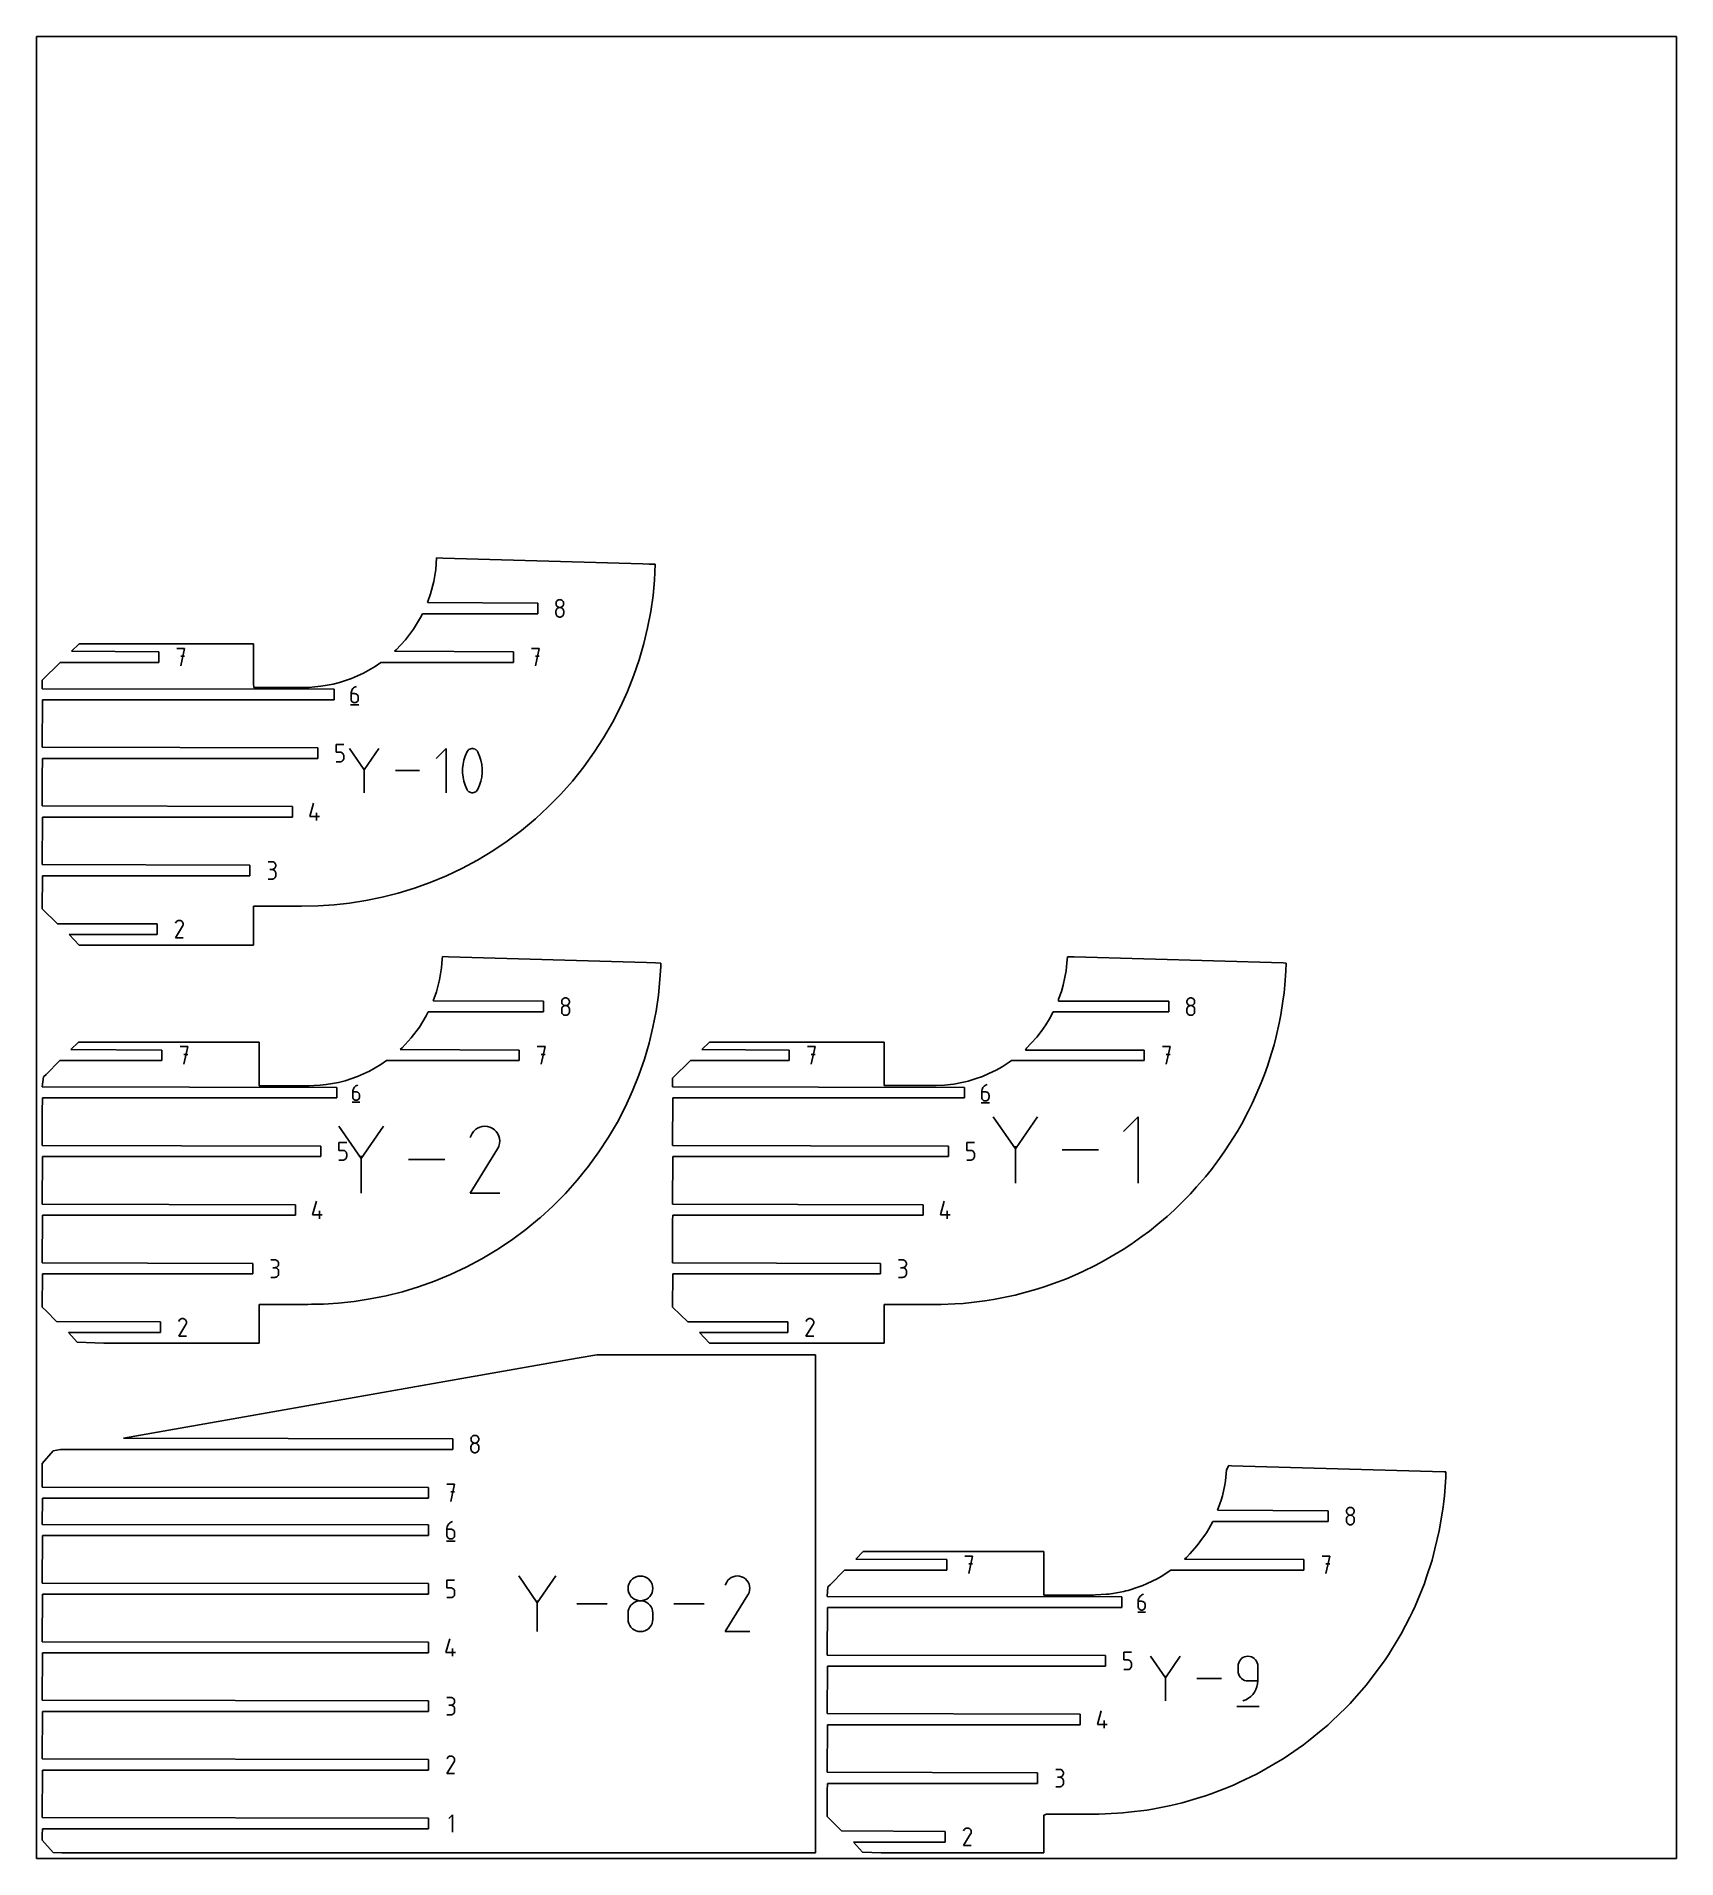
# Model space of a CAD drawing. Extents: x 0 to 450, y 0 to 500.
import ezdxf

# ---------------------------------------------------------------- set-up
doc = ezdxf.new("R2010")
doc.units = 0

msp = doc.modelspace()

# ---------------------------------------------------------------- linework, layer by layer
at = {"layer": 'annotation', "color": 1}
for p, q in [((142.785852, 345.070394), (142.680607, 344.921781)), ((142.914385, 345.198826), (142.785852, 345.070394)), ((143.063176, 345.304027), (142.914385, 345.198826)), ((143.229196, 345.382946), (143.063176, 345.304027)), ((143.409415, 345.432534), (143.229196, 345.382946)), ((143.600802, 345.449741), (143.409415, 345.432534)), ((143.792189, 345.432534), (143.600802, 345.449741)), ((143.600802, 345.449741), (143.600802, 345.449741)), ((143.972407, 345.382946), (143.792189, 345.432534)), ((144.138427, 345.304027), (143.972407, 345.382946)), ((144.287219, 345.198826), (144.138427, 345.304027)), ((144.415752, 345.070394), (144.287219, 345.198826)), ((144.520996, 344.921781), (144.415752, 345.070394)), ((142.552104, 344.576208), (142.534904, 344.385348)), ((142.534904, 344.385348), (142.534904, 344.385348)), ((142.534904, 344.385348), (142.552113, 344.193592)), ((142.552104, 342.442511), (142.534904, 342.250844)), ((142.534904, 342.250844), (142.534904, 341.719852)), ((142.534904, 341.719852), (142.534904, 341.719852)), ((142.534904, 341.719852), (142.552113, 341.5282)), ((142.601681, 344.756036), (142.552104, 344.576208)), ((142.601681, 342.622966), (142.552104, 342.442511)), ((142.552113, 344.193592), (142.601716, 344.013067)), ((142.552113, 341.5282), (142.601716, 341.347951)), ((142.680607, 344.921781), (142.601681, 344.756036)), ((142.680607, 342.789183), (142.601681, 342.622966)), ((142.601716, 344.013067), (142.680674, 343.846797)), ((142.601716, 341.347951), (142.680674, 341.182082)), ((142.785852, 342.938135), (142.680607, 342.789183)), ((142.680674, 343.846797), (142.785951, 343.697808)), ((142.680674, 341.182082), (142.785951, 341.033567)), ((142.914385, 343.066794), (142.785852, 342.938135)), ((142.785951, 343.697808), (142.914509, 343.569124)), ((142.785951, 341.033567), (142.914509, 340.905383)), ((143.063176, 343.172131), (142.914385, 343.066794)), ((142.914509, 343.569124), (143.06331, 343.463771)), ((142.914509, 340.905383), (143.06331, 340.800505)), ((143.229196, 343.251121), (143.063176, 343.172131)), ((143.06331, 343.463771), (143.229317, 343.384774)), ((143.06331, 340.800505), (143.229317, 340.721908)), ((143.409415, 343.300735), (143.229196, 343.251121)), ((143.229317, 343.384774), (143.409494, 343.335157)), ((143.229317, 340.721908), (143.409494, 340.672568)), ((143.600802, 343.317946), (143.409415, 343.300735)), ((143.409494, 343.335157), (143.600802, 343.317946)), ((143.409494, 340.672568), (143.600802, 340.65546)), ((143.600802, 343.317946), (143.79211, 343.335157)), ((143.792189, 343.300745), (143.600802, 343.317946)), ((143.600802, 343.317946), (143.600802, 343.317946)), ((143.600802, 343.317946), (143.600802, 343.317946)), ((143.600802, 340.65546), (143.79211, 340.672568)), ((143.600802, 340.65546), (143.600802, 340.65546)), ((143.79211, 343.335157), (143.972286, 343.384774)), ((143.79211, 340.672568), (143.972286, 340.721908)), ((143.972407, 343.251156), (143.792189, 343.300745)), ((143.972286, 343.384774), (144.138294, 343.463771)), ((143.972286, 340.721908), (144.138294, 340.800505)), ((144.138427, 343.172198), (143.972407, 343.251156)), ((144.138294, 343.463771), (144.287095, 343.569124)), ((144.138294, 340.800505), (144.287095, 340.905383)), ((144.287219, 343.066893), (144.138427, 343.172198)), ((144.287095, 343.569124), (144.415653, 343.697808)), ((144.287095, 340.905383), (144.415653, 341.033567)), ((144.415752, 342.938259), (144.287219, 343.066893)), ((144.415653, 343.697808), (144.520929, 343.846797)), ((144.415653, 341.033567), (144.520929, 341.182082)), ((144.520996, 342.789317), (144.415752, 342.938259)), ((144.520929, 343.846797), (144.599888, 344.013067)), ((144.520929, 341.182082), (144.599888, 341.347951)), ((144.599922, 344.756036), (144.520996, 344.921781)), ((144.599922, 342.623087), (144.520996, 342.789317)), ((144.599888, 344.013067), (144.64949, 344.193592)), ((144.599888, 341.347951), (144.64949, 341.5282)), ((144.6495, 344.576208), (144.599922, 344.756036)), ((144.6495, 342.44259), (144.599922, 342.623087)), ((144.64949, 344.193592), (144.666699, 344.385348)), ((144.64949, 341.5282), (144.666699, 341.719852)), ((144.666699, 344.385348), (144.6495, 344.576208)), ((144.666699, 342.250844), (144.6495, 342.44259)), ((144.666699, 344.385348), (144.666699, 344.385348)), ((144.666699, 341.719852), (144.666699, 342.250844)), ((144.666699, 342.250844), (144.666699, 342.250844)), ((40.650574, 332.073226), (38.51607, 332.073226)), ((39.583473, 327.273226), (40.650574, 332.073226)), ((137.965649, 332.073226), (135.831145, 332.073226)), ((136.898548, 327.273226), (137.965649, 332.073226)), ((40.650574, 329.935712), (39.583473, 329.935712)), ((137.965649, 329.935712), (136.898548, 329.935712)), ((86.396421, 320.259825), (86.332095, 319.968742)), ((86.500349, 320.535424), (86.396421, 320.259825)), ((86.641193, 320.791931), (86.500349, 320.535424)), ((86.816266, 321.025735), (86.641193, 320.791931)), ((87.022883, 321.233229), (86.816266, 321.025735)), ((87.258357, 321.410803), (87.022883, 321.233229)), ((87.520004, 321.554848), (87.258357, 321.410803)), ((87.805137, 321.661756), (87.520004, 321.554848)), ((87.805137, 321.661756), (87.805137, 321.661756)), ((86.185395, 316.619335), (88.426471, 316.619335)), ((86.332095, 319.968742), (86.310056, 319.665784)), ((86.310056, 319.665784), (86.310056, 318.176043)), ((87.305371, 319.665784), (86.310056, 319.665784)), ((86.310056, 318.176043), (86.310056, 318.176043)), ((86.310056, 318.176043), (86.326125, 317.996995)), ((86.326125, 317.996995), (86.372443, 317.82845)), ((86.372443, 317.82845), (86.446173, 317.673227)), ((86.446173, 317.673227), (86.544478, 317.534148)), ((86.544478, 317.534148), (86.664523, 317.414032)), ((86.664523, 317.414032), (86.803471, 317.3157)), ((86.803471, 317.3157), (86.958486, 317.241971)), ((86.958486, 317.241971), (87.126732, 317.195665)), ((87.126732, 317.195665), (87.305371, 317.179604)), ((87.484381, 319.649809), (87.305371, 319.665784)), ((87.305371, 317.179604), (87.484381, 317.195665)), ((87.305371, 317.179604), (87.305371, 317.179604)), ((87.652823, 319.603736), (87.484381, 319.649809)), ((87.484381, 317.195665), (87.652823, 317.241971)), ((87.807896, 319.530344), (87.652823, 319.603736)), ((87.652823, 317.241971), (87.807896, 317.3157)), ((87.946798, 319.43241), (87.807896, 319.530344)), ((87.807896, 317.3157), (87.946798, 317.414032)), ((88.066727, 319.312714), (87.946798, 319.43241)), ((87.946798, 317.414032), (88.066727, 317.534148)), ((88.164882, 319.174034), (88.066727, 319.312714)), ((88.066727, 317.534148), (88.164882, 317.673227)), ((88.238461, 319.019149), (88.164882, 319.174034)), ((88.164882, 317.673227), (88.238461, 317.82845)), ((88.284663, 318.850836), (88.238461, 319.019149)), ((88.238461, 317.82845), (88.284663, 317.996995)), ((88.300687, 318.671874), (88.284663, 318.850836)), ((88.284663, 317.996995), (88.300687, 318.176043)), ((88.300687, 318.176043), (88.300687, 318.671874)), ((88.300687, 318.671874), (88.300687, 318.671874)), ((82.214983, 303.590222), (82.214983, 305.727736)), ((82.214983, 305.727736), (84.346778, 305.727736)), ((83.28088, 303.590222), (82.214983, 303.590222)), ((82.214983, 300.927736), (83.28088, 300.927736)), ((83.472267, 303.573114), (83.28088, 303.590222)), ((83.28088, 300.927736), (83.472188, 300.944937)), ((83.28088, 300.927736), (83.28088, 300.927736)), ((83.472188, 300.944937), (83.652364, 300.994526)), ((83.652486, 303.523774), (83.472267, 303.573114)), ((83.652364, 300.994526), (83.818372, 301.073484)), ((83.818506, 303.445177), (83.652486, 303.523774)), ((83.818372, 301.073484), (83.967173, 301.178789)), ((83.967297, 303.340299), (83.818506, 303.445177)), ((83.967173, 301.178789), (84.095731, 301.307423)), ((84.09583, 303.212115), (83.967297, 303.340299)), ((84.095731, 301.307423), (84.201008, 301.456365)), ((84.201075, 303.0636), (84.09583, 303.212115)), ((84.201008, 301.456365), (84.279966, 301.622595)), ((84.280001, 302.897731), (84.201075, 303.0636)), ((84.279966, 301.622595), (84.329569, 301.803092)), ((84.329578, 302.717482), (84.280001, 302.897731)), ((84.329569, 301.803092), (84.346778, 301.994838)), ((84.346778, 302.52583), (84.329578, 302.717482)), ((84.346778, 301.994838), (84.346778, 302.52583)), ((84.346778, 302.52583), (84.346778, 302.52583)), ((89.938383, 298.741354), (85.898321, 304.583835)), ((93.977685, 304.583835), (89.938383, 298.741354)), ((112.377475, 304.583455), (109.68486, 301.89008)), ((112.377475, 292.471624), (112.377475, 304.583455)), ((117.036017, 300.262921), (116.919946, 299.102992)), ((117.268159, 301.409103), (117.036017, 300.262921)), ((117.616372, 302.53258), (117.268159, 301.409103)), ((118.080656, 303.624393), (117.616372, 302.53258)), ((118.237005, 303.884393), (118.080656, 303.624393)), ((118.080656, 303.624393), (118.080656, 303.624393)), ((118.431857, 304.10596), (118.237005, 303.884393)), ((118.65876, 304.286948), (118.431857, 304.10596)), ((118.911263, 304.425214), (118.65876, 304.286948)), ((119.182914, 304.518613), (118.911263, 304.425214)), ((119.467262, 304.565001), (119.182914, 304.518613)), ((119.757855, 304.562234), (119.467262, 304.565001)), ((120.048242, 304.508167), (119.757855, 304.562234)), ((120.331971, 304.400656), (120.048242, 304.508167)), ((120.440587, 304.343579), (120.331971, 304.400656)), ((120.331971, 304.400656), (120.331971, 304.400656)), ((120.544814, 304.278019), (120.440587, 304.343579)), ((120.644147, 304.204495), (120.544814, 304.278019)), ((120.738078, 304.123525), (120.644147, 304.204495)), ((120.826102, 304.035628), (120.738078, 304.123525)), ((120.907712, 303.941323), (120.826102, 304.035628)), ((120.982401, 303.84113), (120.907712, 303.941323)), ((121.049664, 303.735567), (120.982401, 303.84113)), ((121.108993, 303.625153), (121.049664, 303.735567)), ((121.575527, 302.531089), (121.108993, 303.625153)), ((121.108993, 303.625153), (121.108993, 303.625153)), ((121.925428, 301.405924), (121.575527, 302.531089)), ((122.158695, 300.258617), (121.925428, 301.405924)), ((122.275329, 299.098125), (122.158695, 300.258617)), ((89.938383, 299.211517), (89.938383, 292.471244)), ((105.143683, 298.52754), (98.521141, 298.52754)), ((116.919946, 299.102992), (116.919946, 297.938275)), ((116.919946, 297.938275), (117.036017, 296.777727)), ((117.036017, 296.777727), (117.268159, 295.630307)), ((117.268159, 295.630307), (117.616372, 294.504973)), ((121.575527, 294.503482), (121.925428, 295.627128)), ((121.925428, 295.627128), (122.158695, 296.773422)), ((122.158695, 296.773422), (122.275329, 297.933408)), ((122.275329, 297.933408), (122.275329, 299.098125)), ((117.616372, 294.504973), (118.080656, 293.410685)), ((118.080656, 293.410685), (118.080656, 293.410685)), ((118.080656, 293.410685), (118.13977, 293.30049)), ((118.13977, 293.30049), (118.206535, 293.195453)), ((118.206535, 293.195453), (118.280671, 293.095892)), ((118.280671, 293.095892), (118.361897, 293.002127)), ((118.361897, 293.002127), (118.44993, 292.914475)), ((118.44993, 292.914475), (118.544489, 292.833256)), ((118.544489, 292.833256), (118.645294, 292.758788)), ((118.645294, 292.758788), (118.752063, 292.691391)), ((118.752063, 292.691391), (118.864514, 292.631383)), ((118.864514, 292.631383), (118.864514, 292.631383)), ((118.864514, 292.631383), (119.146008, 292.526154)), ((119.146008, 292.526154), (119.434704, 292.473874)), ((119.434704, 292.473874), (119.724075, 292.472412)), ((119.724075, 292.472412), (120.007595, 292.519636)), ((120.007595, 292.519636), (120.278736, 292.613416)), ((120.278736, 292.613416), (120.530973, 292.751618)), ((120.530973, 292.751618), (120.75778, 292.932111)), ((120.75778, 292.932111), (120.952628, 293.152764)), ((120.952628, 293.152764), (121.108993, 293.411444)), ((121.108993, 293.411444), (121.575527, 294.503482)), ((121.108993, 293.411444), (121.108993, 293.411444)), ((74.990823, 285.901894), (76.055216, 289.634793)), ((77.656018, 285.901894), (74.990823, 285.901894)), ((76.857122, 284.834793), (76.857122, 286.966588)), ((64.606258, 273.536281), (63.540361, 273.536281)), ((64.606258, 271.404486), (64.072557, 271.404486)), ((64.072557, 271.404486), (64.606258, 271.404486)), ((64.797963, 273.519074), (64.606258, 273.536281)), ((64.606258, 271.404486), (64.797963, 271.421697)), ((64.797963, 271.387279), (64.606258, 271.404486)), ((64.606258, 271.404486), (64.606258, 271.404486)), ((64.97835, 273.469486), (64.797963, 273.519074)), ((64.797963, 271.421697), (64.97835, 271.471314)), ((64.97835, 271.337691), (64.797963, 271.387279)), ((65.144419, 273.390567), (64.97835, 273.469486)), ((64.97835, 271.471314), (65.144419, 271.550312)), ((65.144419, 271.258772), (64.97835, 271.337691)), ((65.293171, 273.285367), (65.144419, 273.390567)), ((65.144419, 271.550312), (65.293171, 271.655665)), ((65.293171, 271.153572), (65.144419, 271.258772)), ((65.421605, 273.156935), (65.293171, 273.285367)), ((65.293171, 271.655665), (65.421605, 271.784348)), ((65.421605, 271.02514), (65.293171, 271.153572)), ((65.52672, 273.008321), (65.421605, 273.156935)), ((65.421605, 271.784348), (65.52672, 271.933338)), ((65.52672, 270.876526), (65.421605, 271.02514)), ((65.605518, 272.842576), (65.52672, 273.008321)), ((65.52672, 271.933338), (65.605518, 272.099607)), ((65.605518, 270.710781), (65.52672, 270.876526)), ((65.654996, 272.662748), (65.605518, 272.842576)), ((65.605518, 272.099607), (65.654996, 272.280133)), ((65.654996, 270.530954), (65.605518, 270.710781)), ((65.672156, 272.471889), (65.654996, 272.662748)), ((65.654996, 272.280133), (65.672156, 272.471889)), ((65.672156, 270.340094), (65.654996, 270.530954)), ((65.672156, 272.471889), (65.672156, 272.471889)), ((65.672156, 269.806393), (65.672156, 270.340094)), ((65.672156, 270.340094), (65.672156, 270.340094)), ((63.540361, 268.742), (64.606258, 268.742)), ((64.606258, 268.742), (64.797963, 268.759197)), ((64.606258, 268.742), (64.606258, 268.742)), ((64.797963, 268.759197), (64.97835, 268.80876)), ((64.97835, 268.80876), (65.144419, 268.887647)), ((65.144419, 268.887647), (65.293171, 268.992815)), ((65.293171, 268.992815), (65.421605, 269.121222)), ((65.421605, 269.121222), (65.52672, 269.269826)), ((65.52672, 269.269826), (65.605518, 269.435584)), ((65.605518, 269.435584), (65.654996, 269.615453)), ((65.654996, 269.615453), (65.672156, 269.806393)), ((38.132914, 252.648867), (40.102762, 255.82007)), ((38.275897, 256.915166), (38.135924, 256.64666)), ((38.386976, 257.072678), (38.275897, 256.915166)), ((38.520247, 257.204164), (38.386976, 257.072678)), ((38.671655, 257.308572), (38.520247, 257.204164)), ((38.837147, 257.384847), (38.671655, 257.308572)), ((39.012671, 257.431937), (38.837147, 257.384847)), ((39.194174, 257.448789), (39.012671, 257.431937)), ((39.377601, 257.434351), (39.194174, 257.448789)), ((39.5589, 257.387569), (39.377601, 257.434351)), ((39.734018, 257.30739), (39.5589, 257.387569)), ((39.890642, 257.196172), (39.734018, 257.30739)), ((39.734018, 257.30739), (39.734018, 257.30739)), ((40.021597, 257.062711), (39.890642, 257.196172)), ((40.125718, 256.911097), (40.021597, 257.062711)), ((40.102762, 255.82007), (40.105117, 255.822984)), ((40.102762, 255.82007), (40.102762, 255.82007)), ((40.105117, 255.822984), (40.107375, 255.825923)), ((40.107375, 255.825923), (40.109552, 255.828911)), ((40.109552, 255.828911), (40.111662, 255.831974)), ((40.111662, 255.831974), (40.113719, 255.835135)), ((40.113719, 255.835135), (40.11574, 255.838421)), ((40.11574, 255.838421), (40.117738, 255.841855)), ((40.117738, 255.841855), (40.119728, 255.845463)), ((40.119728, 255.845463), (40.121726, 255.849269)), ((40.121726, 255.849269), (40.203061, 256.023901)), ((40.121726, 255.849269), (40.121726, 255.849269)), ((40.20184, 256.745421), (40.125718, 256.911097)), ((40.248801, 256.569773), (40.20184, 256.745421)), ((40.203061, 256.023901), (40.250575, 256.204922)), ((40.265434, 256.388243), (40.248801, 256.569773)), ((40.250575, 256.204922), (40.265434, 256.388243)), ((40.264709, 252.648867), (38.132914, 252.648867)), ((144.123444, 235.315348), (144.106245, 235.124488)), ((144.106245, 235.124488), (144.106245, 235.124488)), ((144.106245, 235.124488), (144.123454, 234.932733)), ((144.173021, 235.495176), (144.123444, 235.315348)), ((144.251948, 235.660921), (144.173021, 235.495176)), ((144.357192, 235.809535), (144.251948, 235.660921)), ((144.485725, 235.937966), (144.357192, 235.809535)), ((144.634516, 236.043167), (144.485725, 235.937966)), ((144.800536, 236.122086), (144.634516, 236.043167)), ((144.980755, 236.171674), (144.800536, 236.122086)), ((145.172142, 236.188881), (144.980755, 236.171674)), ((145.363529, 236.171674), (145.172142, 236.188881)), ((145.172142, 236.188881), (145.172142, 236.188881)), ((145.543748, 236.122086), (145.363529, 236.171674)), ((145.709768, 236.043167), (145.543748, 236.122086)), ((145.858559, 235.937966), (145.709768, 236.043167)), ((145.987092, 235.809535), (145.858559, 235.937966)), ((146.092337, 235.660921), (145.987092, 235.809535)), ((146.171263, 235.495176), (146.092337, 235.660921)), ((146.22084, 235.315348), (146.171263, 235.495176)), ((146.22083, 234.932733), (146.238039, 235.124488)), ((146.238039, 235.124488), (146.22084, 235.315348)), ((146.238039, 235.124488), (146.238039, 235.124488)), ((315.651537, 235.315348), (315.634338, 235.124488)), ((315.634338, 235.124488), (315.634338, 235.124488)), ((315.634338, 235.124488), (315.651547, 234.932733)), ((315.701115, 235.495176), (315.651537, 235.315348)), ((315.780041, 235.660921), (315.701115, 235.495176)), ((315.885285, 235.809535), (315.780041, 235.660921)), ((316.013818, 235.937966), (315.885285, 235.809535)), ((316.16261, 236.043167), (316.013818, 235.937966)), ((316.32863, 236.122086), (316.16261, 236.043167)), ((316.508848, 236.171674), (316.32863, 236.122086)), ((316.700235, 236.188881), (316.508848, 236.171674)), ((316.891623, 236.171674), (316.700235, 236.188881)), ((316.700235, 236.188881), (316.700235, 236.188881)), ((317.071841, 236.122086), (316.891623, 236.171674)), ((317.237861, 236.043167), (317.071841, 236.122086)), ((317.386653, 235.937966), (317.237861, 236.043167)), ((317.515186, 235.809535), (317.386653, 235.937966)), ((317.62043, 235.660921), (317.515186, 235.809535)), ((317.699356, 235.495176), (317.62043, 235.660921)), ((317.748934, 235.315348), (317.699356, 235.495176)), ((317.748924, 234.932733), (317.766133, 235.124488)), ((317.766133, 235.124488), (317.748934, 235.315348)), ((317.766133, 235.124488), (317.766133, 235.124488)), ((144.123444, 233.181651), (144.106245, 232.989984)), ((144.106245, 232.989984), (144.106245, 232.458992)), ((144.106245, 232.458992), (144.106245, 232.458992)), ((144.106245, 232.458992), (144.123454, 232.26734)), ((144.173021, 233.362106), (144.123444, 233.181651)), ((144.123454, 234.932733), (144.173056, 234.752207)), ((144.123454, 232.26734), (144.173056, 232.087091)), ((144.251948, 233.528324), (144.173021, 233.362106)), ((144.173056, 234.752207), (144.252014, 234.585937)), ((144.173056, 232.087091), (144.252014, 231.921222)), ((144.357192, 233.677275), (144.251948, 233.528324)), ((144.252014, 234.585937), (144.357291, 234.436948)), ((144.252014, 231.921222), (144.357291, 231.772707)), ((144.485725, 233.805934), (144.357192, 233.677275)), ((144.357291, 234.436948), (144.485849, 234.308264)), ((144.357291, 231.772707), (144.485849, 231.644523)), ((144.634516, 233.911272), (144.485725, 233.805934)), ((144.485849, 234.308264), (144.63465, 234.202911)), ((144.485849, 231.644523), (144.63465, 231.539645)), ((144.800536, 233.990261), (144.634516, 233.911272)), ((144.63465, 234.202911), (144.800658, 234.123914)), ((144.63465, 231.539645), (144.800658, 231.461048)), ((144.980755, 234.039875), (144.800536, 233.990261)), ((144.800658, 234.123914), (144.980834, 234.074297)), ((144.800658, 231.461048), (144.980834, 231.411708)), ((145.172142, 234.057086), (144.980755, 234.039875)), ((144.980834, 234.074297), (145.172142, 234.057086)), ((144.980834, 231.411708), (145.172142, 231.3946)), ((145.172142, 234.057086), (145.36345, 234.074297)), ((145.363529, 234.039885), (145.172142, 234.057086)), ((145.172142, 234.057086), (145.172142, 234.057086)), ((145.172142, 234.057086), (145.172142, 234.057086)), ((145.172142, 231.3946), (145.36345, 231.411708)), ((145.172142, 231.3946), (145.172142, 231.3946)), ((145.36345, 234.074297), (145.543626, 234.123914)), ((145.36345, 231.411708), (145.543626, 231.461048)), ((145.543748, 233.990296), (145.363529, 234.039885)), ((145.543626, 234.123914), (145.709634, 234.202911)), ((145.543626, 231.461048), (145.709634, 231.539645)), ((145.709768, 233.911338), (145.543748, 233.990296)), ((145.709634, 234.202911), (145.858435, 234.308264)), ((145.709634, 231.539645), (145.858435, 231.644523)), ((145.858559, 233.806033), (145.709768, 233.911338)), ((145.858435, 234.308264), (145.986993, 234.436948)), ((145.858435, 231.644523), (145.986993, 231.772707)), ((145.987092, 233.677399), (145.858559, 233.806033)), ((145.986993, 234.436948), (146.09227, 234.585937)), ((145.986993, 231.772707), (146.09227, 231.921222)), ((146.092337, 233.528457), (145.987092, 233.677399)), ((146.09227, 234.585937), (146.171228, 234.752207)), ((146.09227, 231.921222), (146.171228, 232.087091)), ((146.171263, 233.362228), (146.092337, 233.528457)), ((146.171228, 234.752207), (146.22083, 234.932733)), ((146.171228, 232.087091), (146.22083, 232.26734)), ((146.22084, 233.18173), (146.171263, 233.362228)), ((146.22083, 232.26734), (146.238039, 232.458992)), ((146.238039, 232.989984), (146.22084, 233.18173)), ((146.238039, 232.458992), (146.238039, 232.989984)), ((146.238039, 232.989984), (146.238039, 232.989984)), ((315.651537, 233.181651), (315.634338, 232.989985)), ((315.634338, 232.989985), (315.634338, 232.458992)), ((315.634338, 232.458992), (315.634338, 232.458992)), ((315.634338, 232.458992), (315.651547, 232.26734)), ((315.701115, 233.362106), (315.651537, 233.181651)), ((315.651547, 234.932733), (315.70115, 234.752207)), ((315.651547, 232.26734), (315.70115, 232.087091)), ((315.780041, 233.528324), (315.701115, 233.362106)), ((315.70115, 234.752207), (315.780108, 234.585938)), ((315.70115, 232.087091), (315.780108, 231.921222)), ((315.885285, 233.677275), (315.780041, 233.528324)), ((315.780108, 234.585938), (315.885385, 234.436948)), ((315.780108, 231.921222), (315.885385, 231.772707)), ((316.013818, 233.805934), (315.885285, 233.677275)), ((315.885385, 234.436948), (316.013942, 234.308265)), ((315.885385, 231.772707), (316.013942, 231.644523)), ((316.16261, 233.911272), (316.013818, 233.805934)), ((316.013942, 234.308265), (316.162744, 234.202911)), ((316.013942, 231.644523), (316.162744, 231.539645)), ((316.32863, 233.990261), (316.16261, 233.911272)), ((316.162744, 234.202911), (316.328751, 234.123914)), ((316.162744, 231.539645), (316.328751, 231.461048)), ((316.508848, 234.039875), (316.32863, 233.990261)), ((316.328751, 234.123914), (316.508928, 234.074297)), ((316.328751, 231.461048), (316.508928, 231.411708)), ((316.700235, 234.057086), (316.508848, 234.039875)), ((316.508928, 234.074297), (316.700235, 234.057086)), ((316.508928, 231.411708), (316.700235, 231.3946)), ((316.700235, 234.057086), (316.891543, 234.074297)), ((316.891623, 234.039885), (316.700235, 234.057086)), ((316.700235, 234.057086), (316.700235, 234.057086)), ((316.700235, 234.057086), (316.700235, 234.057086)), ((316.700235, 231.3946), (316.891543, 231.411708)), ((316.700235, 231.3946), (316.700235, 231.3946)), ((316.891543, 234.074297), (317.07172, 234.123914)), ((316.891543, 231.411708), (317.07172, 231.461048)), ((317.071841, 233.990296), (316.891623, 234.039885)), ((317.07172, 234.123914), (317.237727, 234.202911)), ((317.07172, 231.461048), (317.237727, 231.539645)), ((317.237861, 233.911339), (317.071841, 233.990296)), ((317.237727, 234.202911), (317.386529, 234.308265)), ((317.237727, 231.539645), (317.386529, 231.644523)), ((317.386653, 233.806033), (317.237861, 233.911339)), ((317.386529, 234.308265), (317.515086, 234.436948)), ((317.386529, 231.644523), (317.515086, 231.772707)), ((317.515186, 233.677399), (317.386653, 233.806033)), ((317.515086, 234.436948), (317.620363, 234.585938)), ((317.515086, 231.772707), (317.620363, 231.921222)), ((317.62043, 233.528457), (317.515186, 233.677399)), ((317.620363, 234.585938), (317.699321, 234.752207)), ((317.620363, 231.921222), (317.699321, 232.087091)), ((317.699356, 233.362228), (317.62043, 233.528457)), ((317.699321, 234.752207), (317.748924, 234.932733)), ((317.699321, 232.087091), (317.748924, 232.26734)), ((317.748934, 233.18173), (317.699356, 233.362228)), ((317.748924, 232.26734), (317.766133, 232.458992)), ((317.766133, 232.989985), (317.748934, 233.18173)), ((317.766133, 232.458992), (317.766133, 232.989985)), ((317.766133, 232.989985), (317.766133, 232.989985)), ((41.535258, 222.812366), (39.400754, 222.812366)), ((40.468157, 218.012366), (41.535258, 222.812366)), ((41.535258, 220.674852), (40.468157, 220.674852)), ((139.538013, 222.812366), (137.403509, 222.812366)), ((138.470912, 218.012366), (139.538013, 222.812366)), ((139.538013, 220.674852), (138.470912, 220.674852)), ((213.6601, 222.812367), (211.525596, 222.812367)), ((212.592999, 218.012367), (213.6601, 222.812367)), ((213.6601, 220.674852), (212.592999, 220.674852)), ((311.066037, 222.812367), (308.931533, 222.812367)), ((309.998935, 218.012367), (311.066037, 222.812367)), ((311.066037, 220.674852), (309.998935, 220.674852)), ((86.797319, 210.670558), (86.776781, 210.388232)), ((86.776781, 210.388232), (86.776781, 208.999945)), ((87.704314, 210.388232), (86.776781, 210.388232)), ((86.857264, 210.941818), (86.797319, 210.670558)), ((86.954115, 211.198649), (86.857264, 210.941818)), ((87.085367, 211.437687), (86.954115, 211.198649)), ((87.248517, 211.655569), (87.085367, 211.437687)), ((87.441063, 211.848932), (87.248517, 211.655569)), ((87.660502, 212.014413), (87.441063, 211.848932)), ((87.90433, 212.148649), (87.660502, 212.014413)), ((87.871133, 210.373345), (87.704314, 210.388232)), ((88.028104, 210.33041), (87.871133, 210.373345)), ((88.170045, 212.248276), (87.90433, 212.148649)), ((88.172616, 210.262016), (88.028104, 210.33041)), ((88.170045, 212.248276), (88.170045, 212.248276)), ((88.302058, 210.170752), (88.172616, 210.262016)), ((88.41382, 210.059207), (88.302058, 210.170752)), ((88.505291, 209.929971), (88.41382, 210.059207)), ((259.3777, 210.711459), (259.355517, 210.406524)), ((259.355517, 210.406524), (259.355517, 208.907061)), ((260.357328, 210.406524), (259.355517, 210.406524)), ((259.442446, 211.004442), (259.3777, 210.711459)), ((259.547052, 211.281839), (259.442446, 211.004442)), ((259.688815, 211.54002), (259.547052, 211.281839)), ((259.865031, 211.77535), (259.688815, 211.54002)), ((260.072996, 211.984198), (259.865031, 211.77535)), ((260.310008, 212.162931), (260.072996, 211.984198)), ((260.573362, 212.307916), (260.310008, 212.162931)), ((260.537506, 210.390445), (260.357328, 210.406524)), ((260.707048, 210.344071), (260.537506, 210.390445)), ((260.860356, 212.415521), (260.573362, 212.307916)), ((260.863132, 210.2702), (260.707048, 210.344071)), ((260.860356, 212.415521), (260.860356, 212.415521)), ((261.002941, 210.171627), (260.863132, 210.2702)), ((261.123653, 210.05115), (261.002941, 210.171627)), ((261.222448, 209.911565), (261.123653, 210.05115)), ((86.66061, 207.549249), (88.749066, 207.549249)), ((86.776781, 208.999945), (86.776781, 208.999945)), ((86.776781, 208.999945), (86.791756, 208.83309)), ((86.791756, 208.83309), (86.834919, 208.676022)), ((86.834919, 208.676022), (86.903628, 208.531371)), ((86.903628, 208.531371), (86.995239, 208.401763)), ((86.995239, 208.401763), (87.107108, 208.289827)), ((87.107108, 208.289827), (87.236594, 208.198191)), ((87.236594, 208.198191), (87.381052, 208.129483)), ((87.381052, 208.129483), (87.53784, 208.086331)), ((87.53784, 208.086331), (87.704314, 208.071363)), ((87.704314, 208.071363), (87.871133, 208.086331)), ((87.704314, 208.071363), (87.704314, 208.071363)), ((87.871133, 208.086331), (88.028104, 208.129483)), ((88.028104, 208.129483), (88.172616, 208.198191)), ((88.172616, 208.198191), (88.302058, 208.289827)), ((88.302058, 208.289827), (88.41382, 208.401763)), ((88.41382, 208.401763), (88.505291, 208.531371)), ((88.57386, 209.785633), (88.505291, 209.929971)), ((88.505291, 208.531371), (88.57386, 208.676022)), ((88.616915, 209.628783), (88.57386, 209.785633)), ((88.57386, 208.676022), (88.616915, 208.83309)), ((88.631847, 209.462009), (88.616915, 209.628783)), ((88.616915, 208.83309), (88.631847, 208.999945)), ((88.631847, 208.999945), (88.631847, 209.462009)), ((88.631847, 209.462009), (88.631847, 209.462009)), ((259.230043, 207.340193), (261.485745, 207.340193)), ((259.355517, 208.907061), (259.355517, 208.907061)), ((259.355517, 208.907061), (259.371692, 208.726844)), ((259.371692, 208.726844), (259.418312, 208.557199)), ((259.418312, 208.557199), (259.492523, 208.400963)), ((259.492523, 208.400963), (259.59147, 208.260977)), ((259.59147, 208.260977), (259.712298, 208.140077)), ((259.712298, 208.140077), (259.852153, 208.041103)), ((259.852153, 208.041103), (260.008179, 207.966893)), ((260.008179, 207.966893), (260.177523, 207.920285)), ((260.177523, 207.920285), (260.357328, 207.904118)), ((260.357328, 207.904118), (260.537506, 207.920285)), ((260.357328, 207.904118), (260.357328, 207.904118)), ((260.537506, 207.920285), (260.707048, 207.966893)), ((260.707048, 207.966893), (260.863132, 208.041103)), ((260.863132, 208.041103), (261.002941, 208.140077)), ((261.002941, 208.140077), (261.123653, 208.260977)), ((261.123653, 208.260977), (261.222448, 208.400963)), ((261.296508, 209.755668), (261.222448, 209.911565)), ((261.222448, 208.400963), (261.296508, 208.557199)), ((261.343011, 209.586257), (261.296508, 209.755668)), ((261.296508, 208.557199), (261.343011, 208.726844)), ((261.359139, 209.406128), (261.343011, 209.586257)), ((261.343011, 208.726844), (261.359139, 208.907061)), ((261.359139, 208.907061), (261.359139, 209.406128)), ((261.359139, 209.406128), (261.359139, 209.406128)), ((89.069308, 192.114645), (82.953352, 200.959152)), ((95.184115, 200.959152), (89.069308, 192.114645)), ((120.442421, 200.023703), (119.933349, 199.521447)), ((121.020775, 200.422521), (120.442421, 200.023703)), ((121.65293, 200.71388), (121.020775, 200.422521)), ((122.323404, 200.893757), (121.65293, 200.71388)), ((123.016713, 200.95813), (122.323404, 200.893757)), ((123.717375, 200.902978), (123.016713, 200.95813)), ((124.409909, 200.724277), (123.717375, 200.902978)), ((125.07883, 200.418007), (124.409909, 200.724277)), ((125.677109, 199.993172), (125.07883, 200.418007)), ((125.07883, 200.418007), (125.07883, 200.418007)), ((268.5823, 194.760168), (262.515092, 203.534179)), ((274.648368, 203.534179), (268.5823, 194.760168)), ((302.28046, 203.533609), (298.236795, 199.488803)), ((302.28046, 185.344531), (302.28046, 203.533609)), ((82.996147, 194.329362), (82.996147, 196.466876)), ((82.996147, 196.466876), (85.127942, 196.466876)), ((119.509044, 198.919776), (118.974372, 197.894126)), ((119.933349, 199.521447), (119.509044, 198.919776)), ((126.177334, 199.483372), (125.677109, 199.993172)), ((126.57506, 198.904232), (126.177334, 199.483372)), ((126.559814, 194.848221), (126.870499, 195.515288)), ((126.865836, 198.271377), (126.57506, 198.904232)), ((127.045216, 197.60043), (126.865836, 198.271377)), ((126.870499, 195.515288), (127.051995, 196.206761)), ((127.108752, 196.907017), (127.045216, 197.60043)), ((127.051995, 196.206761), (127.108752, 196.907017)), ((255.230447, 194.329362), (255.230447, 196.466877)), ((255.230447, 196.466877), (257.362241, 196.466877)), ((268.5823, 195.466241), (268.5823, 185.34396)), ((84.062044, 194.329362), (82.996147, 194.329362)), ((82.996147, 191.666876), (84.062044, 191.666876)), ((84.253431, 194.312254), (84.062044, 194.329362)), ((84.062044, 191.666876), (84.253352, 191.684077)), ((84.062044, 191.666876), (84.062044, 191.666876)), ((84.253352, 191.684077), (84.433528, 191.733666)), ((84.43365, 194.262914), (84.253431, 194.312254)), ((84.433528, 191.733666), (84.599536, 191.812624)), ((84.59967, 194.184317), (84.43365, 194.262914)), ((84.599536, 191.812624), (84.748337, 191.917929)), ((84.748461, 194.079439), (84.59967, 194.184317)), ((84.748337, 191.917929), (84.876895, 192.046563)), ((84.876994, 193.951255), (84.748461, 194.079439)), ((84.876895, 192.046563), (84.982172, 192.195505)), ((84.982239, 193.80274), (84.876994, 193.951255)), ((84.982172, 192.195505), (85.06113, 192.361735)), ((85.061165, 193.636871), (84.982239, 193.80274)), ((85.06113, 192.361735), (85.110732, 192.542232)), ((85.110742, 193.456623), (85.061165, 193.636871)), ((85.110732, 192.542232), (85.127942, 192.733978)), ((85.127942, 193.26497), (85.110742, 193.456623)), ((85.127942, 192.733978), (85.127942, 193.26497)), ((85.127942, 193.26497), (85.127942, 193.26497)), ((89.069308, 192.826391), (89.069308, 182.622782)), ((112.087507, 191.790967), (102.062122, 191.790967)), ((118.962874, 182.623208), (126.487374, 194.736687)), ((126.487374, 194.736687), (126.496369, 194.747818)), ((126.487374, 194.736687), (126.487374, 194.736687)), ((126.496369, 194.747818), (126.504996, 194.759044)), ((126.504996, 194.759044), (126.513309, 194.770458)), ((126.513309, 194.770458), (126.521368, 194.782157)), ((126.521368, 194.782157), (126.529227, 194.794234)), ((126.529227, 194.794234), (126.536945, 194.806785)), ((126.536945, 194.806785), (126.544577, 194.819903)), ((126.544577, 194.819903), (126.552181, 194.833683)), ((126.552181, 194.833683), (126.559814, 194.848221)), ((126.559814, 194.848221), (126.559814, 194.848221)), ((256.296344, 194.329362), (255.230447, 194.329362)), ((255.230447, 191.666877), (256.296344, 191.666877)), ((256.487731, 194.312254), (256.296344, 194.329362)), ((256.296344, 191.666877), (256.487652, 191.684077)), ((256.296344, 191.666877), (256.296344, 191.666877)), ((256.487652, 191.684077), (256.667828, 191.733667)), ((256.66795, 194.262914), (256.487731, 194.312254)), ((256.667828, 191.733667), (256.833836, 191.812624)), ((256.83397, 194.184317), (256.66795, 194.262914)), ((256.833836, 191.812624), (256.982637, 191.91793)), ((256.982761, 194.079439), (256.83397, 194.184317)), ((256.982637, 191.91793), (257.111195, 192.046563)), ((257.111294, 193.951255), (256.982761, 194.079439)), ((257.111195, 192.046563), (257.216472, 192.195505)), ((257.216539, 193.802741), (257.111294, 193.951255)), ((257.216472, 192.195505), (257.29543, 192.361735)), ((257.295465, 193.636871), (257.216539, 193.802741)), ((257.29543, 192.361735), (257.345032, 192.542232)), ((257.345042, 193.456623), (257.295465, 193.636871)), ((257.345032, 192.542232), (257.362241, 192.733978)), ((257.362241, 193.26497), (257.345042, 193.456623)), ((257.362241, 192.733978), (257.362241, 193.26497)), ((257.362241, 193.26497), (257.362241, 193.26497)), ((291.417031, 194.43907), (281.471554, 194.43907)), ((75.770368, 176.641035), (76.83476, 180.373933)), ((127.105984, 182.623208), (118.962874, 182.623208)), ((248.007579, 176.641035), (249.071971, 180.373933)), ((78.435563, 176.641035), (75.770368, 176.641035)), ((77.636667, 175.573933), (77.636667, 177.705728)), ((250.672774, 176.641035), (248.007579, 176.641035)), ((249.873878, 175.573933), (249.873878, 177.705728)), ((65.387239, 164.275421), (64.321342, 164.275421)), ((65.387239, 162.143626), (64.853538, 162.143626)), ((64.853538, 162.143626), (65.387239, 162.143626)), ((65.578943, 164.258214), (65.387239, 164.275421)), ((65.387239, 162.143626), (65.578943, 162.160837)), ((65.578943, 162.126419), (65.387239, 162.143626)), ((65.387239, 162.143626), (65.387239, 162.143626)), ((65.75933, 164.208626), (65.578943, 164.258214)), ((65.578943, 162.160837), (65.75933, 162.210454)), ((65.75933, 162.076831), (65.578943, 162.126419)), ((65.9254, 164.129707), (65.75933, 164.208626)), ((65.75933, 162.210454), (65.9254, 162.289452)), ((65.9254, 161.997912), (65.75933, 162.076831)), ((66.074152, 164.024507), (65.9254, 164.129707)), ((65.9254, 162.289452), (66.074152, 162.394805)), ((66.074152, 161.892712), (65.9254, 161.997912)), ((66.202586, 163.896075), (66.074152, 164.024507)), ((66.074152, 162.394805), (66.202586, 162.523488)), ((66.202586, 161.76428), (66.074152, 161.892712)), ((66.307701, 163.747461), (66.202586, 163.896075)), ((66.202586, 162.523488), (66.307701, 162.672478)), ((66.307701, 161.615666), (66.202586, 161.76428)), ((66.202586, 159.860363), (66.307701, 160.008966)), ((66.386498, 163.581716), (66.307701, 163.747461)), ((66.307701, 162.672478), (66.386498, 162.838747)), ((66.386498, 161.449921), (66.307701, 161.615666)), ((66.307701, 160.008966), (66.386498, 160.174724)), ((66.435977, 163.401888), (66.386498, 163.581716)), ((66.386498, 162.838747), (66.435977, 163.019273)), ((66.435977, 161.270094), (66.386498, 161.449921)), ((66.386498, 160.174724), (66.435977, 160.354593)), ((66.453137, 163.211029), (66.435977, 163.401888)), ((66.435977, 163.019273), (66.453137, 163.211029)), ((66.453137, 161.079234), (66.435977, 161.270094)), ((66.435977, 160.354593), (66.453137, 160.545533)), ((66.453137, 163.211029), (66.453137, 163.211029)), ((66.453137, 160.545533), (66.453137, 161.079234)), ((66.453137, 161.079234), (66.453137, 161.079234)), ((237.629287, 164.275421), (236.56339, 164.275421)), ((237.629287, 162.143626), (237.095586, 162.143626)), ((237.095586, 162.143626), (237.629287, 162.143626)), ((237.820991, 164.258214), (237.629287, 164.275421)), ((237.629287, 162.143626), (237.820991, 162.160837)), ((237.820991, 162.126419), (237.629287, 162.143626)), ((237.629287, 162.143626), (237.629287, 162.143626)), ((238.001378, 164.208626), (237.820991, 164.258214)), ((237.820991, 162.160837), (238.001378, 162.210454)), ((238.001378, 162.076831), (237.820991, 162.126419)), ((238.167448, 164.129707), (238.001378, 164.208626)), ((238.001378, 162.210454), (238.167448, 162.289452)), ((238.167448, 161.997912), (238.001378, 162.076831)), ((238.3162, 164.024507), (238.167448, 164.129707)), ((238.167448, 162.289452), (238.3162, 162.394805)), ((238.3162, 161.892712), (238.167448, 161.997912)), ((238.444633, 163.896075), (238.3162, 164.024507)), ((238.3162, 162.394805), (238.444633, 162.523489)), ((238.444633, 161.76428), (238.3162, 161.892712)), ((238.549749, 163.747461), (238.444633, 163.896075)), ((238.444633, 162.523489), (238.549749, 162.672478)), ((238.549749, 161.615667), (238.444633, 161.76428)), ((238.444633, 159.860363), (238.549749, 160.008966)), ((238.628546, 163.581716), (238.549749, 163.747461)), ((238.549749, 162.672478), (238.628546, 162.838748)), ((238.628546, 161.449921), (238.549749, 161.615667)), ((238.549749, 160.008966), (238.628546, 160.174724)), ((238.678025, 163.401889), (238.628546, 163.581716)), ((238.628546, 162.838748), (238.678025, 163.019273)), ((238.678025, 161.270094), (238.628546, 161.449921)), ((238.628546, 160.174724), (238.678025, 160.354594)), ((238.695184, 163.211029), (238.678025, 163.401889)), ((238.678025, 163.019273), (238.695184, 163.211029)), ((238.695184, 161.079234), (238.678025, 161.270094)), ((238.678025, 160.354594), (238.695184, 160.545533)), ((238.695184, 163.211029), (238.695184, 163.211029)), ((238.695184, 160.545533), (238.695184, 161.079234)), ((238.695184, 161.079234), (238.695184, 161.079234)), ((64.321342, 159.48114), (65.387239, 159.48114)), ((65.387239, 159.48114), (65.578943, 159.498337)), ((65.387239, 159.48114), (65.387239, 159.48114)), ((65.578943, 159.498337), (65.75933, 159.547901)), ((65.75933, 159.547901), (65.9254, 159.626787)), ((65.9254, 159.626787), (66.074152, 159.731955)), ((66.074152, 159.731955), (66.202586, 159.860363)), ((236.56339, 159.48114), (237.629287, 159.48114)), ((237.629287, 159.48114), (237.820991, 159.498337)), ((237.629287, 159.48114), (237.629287, 159.48114)), ((237.820991, 159.498337), (238.001378, 159.547901)), ((238.001378, 159.547901), (238.167448, 159.626787)), ((238.167448, 159.626787), (238.3162, 159.731956)), ((238.3162, 159.731956), (238.444633, 159.860363)), ((39.025068, 143.388007), (40.994916, 146.55921)), ((39.168051, 147.654306), (39.028078, 147.3858)), ((39.27913, 147.811818), (39.168051, 147.654306)), ((39.4124, 147.943305), (39.27913, 147.811818)), ((39.563808, 148.047712), (39.4124, 147.943305)), ((39.729301, 148.123987), (39.563808, 148.047712)), ((39.904825, 148.171077), (39.729301, 148.123987)), ((40.086327, 148.187929), (39.904825, 148.171077)), ((40.269755, 148.173491), (40.086327, 148.187929)), ((40.451054, 148.126709), (40.269755, 148.173491)), ((40.626172, 148.04653), (40.451054, 148.126709)), ((40.782796, 147.935312), (40.626172, 148.04653)), ((40.626172, 148.04653), (40.626172, 148.04653)), ((40.91375, 147.801851), (40.782796, 147.935312)), ((41.017871, 147.650237), (40.91375, 147.801851)), ((40.994916, 146.55921), (40.997271, 146.562124)), ((40.994916, 146.55921), (40.994916, 146.55921)), ((40.997271, 146.562124), (40.999529, 146.565063)), ((40.999529, 146.565063), (41.001706, 146.568051)), ((41.001706, 146.568051), (41.003815, 146.571114)), ((41.003815, 146.571114), (41.005873, 146.574275)), ((41.005873, 146.574275), (41.007893, 146.577561)), ((41.007893, 146.577561), (41.009891, 146.580995)), ((41.009891, 146.580995), (41.011882, 146.584603)), ((41.011882, 146.584603), (41.01388, 146.588409)), ((41.01388, 146.588409), (41.095215, 146.763041)), ((41.01388, 146.588409), (41.01388, 146.588409)), ((41.093994, 147.484561), (41.017871, 147.650237)), ((41.140954, 147.308913), (41.093994, 147.484561)), ((41.095215, 146.763041), (41.142729, 146.944063)), ((41.157587, 147.127383), (41.140954, 147.308913)), ((41.142729, 146.944063), (41.157587, 147.127383)), ((211.14244, 143.388007), (213.112288, 146.55921)), ((211.285422, 147.654306), (211.14545, 147.3858)), ((211.396502, 147.811819), (211.285422, 147.654306)), ((211.529772, 147.943305), (211.396502, 147.811819)), ((211.68118, 148.047712), (211.529772, 147.943305)), ((211.846673, 148.123987), (211.68118, 148.047712)), ((212.022197, 148.171077), (211.846673, 148.123987)), ((212.203699, 148.187929), (212.022197, 148.171077)), ((212.387127, 148.173491), (212.203699, 148.187929)), ((212.568426, 148.126709), (212.387127, 148.173491)), ((212.743544, 148.04653), (212.568426, 148.126709)), ((212.900168, 147.935312), (212.743544, 148.04653)), ((212.743544, 148.04653), (212.743544, 148.04653)), ((213.031122, 147.801851), (212.900168, 147.935312)), ((213.135243, 147.650237), (213.031122, 147.801851)), ((213.112288, 146.55921), (213.114643, 146.562124)), ((213.112288, 146.55921), (213.112288, 146.55921)), ((213.114643, 146.562124), (213.116901, 146.565063)), ((213.116901, 146.565063), (213.119078, 146.568051)), ((213.119078, 146.568051), (213.121187, 146.571114)), ((213.121187, 146.571114), (213.123245, 146.574276)), ((213.123245, 146.574276), (213.125265, 146.577561)), ((213.125265, 146.577561), (213.127263, 146.580995)), ((213.127263, 146.580995), (213.129254, 146.584603)), ((213.129254, 146.584603), (213.131252, 146.588409)), ((213.131252, 146.588409), (213.212587, 146.763041)), ((213.131252, 146.588409), (213.131252, 146.588409)), ((213.211366, 147.484561), (213.135243, 147.650237)), ((213.258326, 147.308913), (213.211366, 147.484561)), ((213.212587, 146.763041), (213.260101, 146.944063)), ((213.274959, 147.127383), (213.258326, 147.308913)), ((213.260101, 146.944063), (213.274959, 147.127383)), ((41.156863, 143.388007), (39.025068, 143.388007)), ((213.274235, 143.388007), (211.14244, 143.388007)), ((119.236206, 115.254217), (119.219007, 115.063357)), ((119.219007, 115.063357), (119.219007, 115.063357)), ((119.219007, 115.063357), (119.236216, 114.871601)), ((119.285783, 115.434044), (119.236206, 115.254217)), ((119.36471, 115.59979), (119.285783, 115.434044)), ((119.469954, 115.748403), (119.36471, 115.59979)), ((119.598487, 115.876835), (119.469954, 115.748403)), ((119.747278, 115.982035), (119.598487, 115.876835)), ((119.913298, 116.060955), (119.747278, 115.982035)), ((120.093517, 116.110542), (119.913298, 116.060955)), ((120.284904, 116.127749), (120.093517, 116.110542)), ((120.476291, 116.110542), (120.284904, 116.127749)), ((120.284904, 116.127749), (120.284904, 116.127749)), ((120.65651, 116.060955), (120.476291, 116.110542)), ((120.82253, 115.982035), (120.65651, 116.060955)), ((120.971321, 115.876835), (120.82253, 115.982035)), ((121.099854, 115.748403), (120.971321, 115.876835)), ((121.205099, 115.59979), (121.099854, 115.748403)), ((121.284025, 115.434044), (121.205099, 115.59979)), ((121.333602, 115.254217), (121.284025, 115.434044)), ((121.333592, 114.871601), (121.350801, 115.063357)), ((121.350801, 115.063357), (121.333602, 115.254217)), ((121.350801, 115.063357), (121.350801, 115.063357)), ((119.236206, 113.120519), (119.219007, 112.928853)), ((119.219007, 112.928853), (119.219007, 112.397861)), ((119.219007, 112.397861), (119.219007, 112.397861)), ((119.219007, 112.397861), (119.236216, 112.206209)), ((119.285783, 113.300975), (119.236206, 113.120519)), ((119.236216, 114.871601), (119.285818, 114.691076)), ((119.236216, 112.206209), (119.285818, 112.02596)), ((119.36471, 113.467192), (119.285783, 113.300975)), ((119.285818, 114.691076), (119.364776, 114.524806)), ((119.285818, 112.02596), (119.364776, 111.860091)), ((119.469954, 113.616144), (119.36471, 113.467192)), ((119.364776, 114.524806), (119.470053, 114.375817)), ((119.364776, 111.860091), (119.470053, 111.711576)), ((119.598487, 113.744803), (119.469954, 113.616144)), ((119.470053, 114.375817), (119.598611, 114.247133)), ((119.470053, 111.711576), (119.598611, 111.583392)), ((119.747278, 113.85014), (119.598487, 113.744803)), ((119.598611, 114.247133), (119.747412, 114.14178)), ((119.598611, 111.583392), (119.747412, 111.478514)), ((119.913298, 113.92913), (119.747278, 113.85014)), ((119.747412, 114.14178), (119.91342, 114.062783)), ((119.747412, 111.478514), (119.91342, 111.399917)), ((120.093517, 113.978744), (119.913298, 113.92913)), ((119.91342, 114.062783), (120.093596, 114.013166)), ((119.91342, 111.399917), (120.093596, 111.350577)), ((120.284904, 113.995955), (120.093517, 113.978744)), ((120.093596, 114.013166), (120.284904, 113.995955)), ((120.093596, 111.350577), (120.284904, 111.333469)), ((120.284904, 113.995955), (120.476212, 114.013166)), ((120.476291, 113.978754), (120.284904, 113.995955)), ((120.284904, 113.995955), (120.284904, 113.995955)), ((120.284904, 113.995955), (120.284904, 113.995955)), ((120.284904, 111.333469), (120.476212, 111.350577)), ((120.284904, 111.333469), (120.284904, 111.333469)), ((120.476212, 114.013166), (120.656388, 114.062783)), ((120.476212, 111.350577), (120.656388, 111.399917)), ((120.65651, 113.929165), (120.476291, 113.978754)), ((120.656388, 114.062783), (120.822396, 114.14178)), ((120.656388, 111.399917), (120.822396, 111.478514)), ((120.82253, 113.850207), (120.65651, 113.929165)), ((120.822396, 114.14178), (120.971197, 114.247133)), ((120.822396, 111.478514), (120.971197, 111.583392)), ((120.971321, 113.744902), (120.82253, 113.850207)), ((120.971197, 114.247133), (121.099755, 114.375817)), ((120.971197, 111.583392), (121.099755, 111.711576)), ((121.099854, 113.616268), (120.971321, 113.744902)), ((121.099755, 114.375817), (121.205032, 114.524806)), ((121.099755, 111.711576), (121.205032, 111.860091)), ((121.205099, 113.467326), (121.099854, 113.616268)), ((121.205032, 114.524806), (121.28399, 114.691076)), ((121.205032, 111.860091), (121.28399, 112.02596)), ((121.284025, 113.301096), (121.205099, 113.467326)), ((121.28399, 114.691076), (121.333592, 114.871601)), ((121.28399, 112.02596), (121.333592, 112.206209)), ((121.333602, 113.120599), (121.284025, 113.301096)), ((121.333592, 112.206209), (121.350801, 112.397861)), ((121.350801, 112.928853), (121.333602, 113.120599)), ((121.350801, 112.397861), (121.350801, 112.928853)), ((121.350801, 112.928853), (121.350801, 112.928853)), ((114.728375, 102.751235), (112.593871, 102.751235)), ((113.661274, 97.951235), (114.728375, 102.751235)), ((114.728375, 100.613721), (113.661274, 100.613721)), ((359.446163, 95.502146), (359.428964, 95.311286)), ((359.428964, 95.311286), (359.428964, 95.311286)), ((359.428964, 95.311286), (359.446173, 95.11953)), ((359.495741, 95.681974), (359.446163, 95.502146)), ((359.446173, 95.11953), (359.495775, 94.939005)), ((359.574667, 95.847719), (359.495741, 95.681974)), ((359.679911, 95.996332), (359.574667, 95.847719)), ((359.808444, 96.124764), (359.679911, 95.996332)), ((359.957236, 96.229965), (359.808444, 96.124764)), ((360.123256, 96.308884), (359.957236, 96.229965)), ((360.303474, 96.358472), (360.123256, 96.308884)), ((360.494861, 96.375679), (360.303474, 96.358472)), ((360.686248, 96.358472), (360.494861, 96.375679)), ((360.494861, 96.375679), (360.494861, 96.375679)), ((360.866467, 96.308884), (360.686248, 96.358472)), ((361.032487, 96.229965), (360.866467, 96.308884)), ((361.181278, 96.124764), (361.032487, 96.229965)), ((361.309811, 95.996332), (361.181278, 96.124764)), ((361.415056, 95.847719), (361.309811, 95.996332)), ((361.493982, 95.681974), (361.415056, 95.847719)), ((361.493947, 94.939005), (361.54355, 95.11953)), ((361.54356, 95.502146), (361.493982, 95.681974)), ((361.54355, 95.11953), (361.560759, 95.311286)), ((361.560759, 95.311286), (361.54356, 95.502146)), ((361.560759, 95.311286), (361.560759, 95.311286)), ((112.618978, 90.685616), (112.595377, 90.361174)), ((112.595377, 90.361174), (112.595377, 88.76579)), ((113.661274, 90.361174), (112.595377, 90.361174)), ((112.687866, 90.997341), (112.618978, 90.685616)), ((112.799164, 91.292484), (112.687866, 90.997341)), ((112.949996, 91.567181), (112.799164, 91.292484)), ((113.137484, 91.817565), (112.949996, 91.567181)), ((113.358753, 92.039773), (113.137484, 91.817565)), ((113.610926, 92.22994), (113.358753, 92.039773)), ((113.891127, 92.3842), (113.610926, 92.22994)), ((113.852978, 90.344067), (113.661274, 90.361174)), ((114.033365, 90.294726), (113.852978, 90.344067)), ((114.19648, 92.498689), (113.891127, 92.3842)), ((114.199435, 90.216129), (114.033365, 90.294726)), ((114.19648, 92.498689), (114.19648, 92.498689)), ((114.348187, 90.111251), (114.199435, 90.216129)), ((114.47662, 89.983067), (114.348187, 90.111251)), ((359.446163, 93.368448), (359.428964, 93.176782)), ((359.428964, 93.176782), (359.428964, 92.64579)), ((359.428964, 92.64579), (359.428964, 92.64579)), ((359.428964, 92.64579), (359.446173, 92.454138)), ((359.495741, 93.548904), (359.446163, 93.368448)), ((359.446173, 92.454138), (359.495775, 92.273889)), ((359.574667, 93.715121), (359.495741, 93.548904)), ((359.495775, 94.939005), (359.574734, 94.772735)), ((359.495775, 92.273889), (359.574734, 92.10802)), ((359.679911, 93.864073), (359.574667, 93.715121)), ((359.574734, 94.772735), (359.68001, 94.623746)), ((359.574734, 92.10802), (359.68001, 91.959505)), ((359.808444, 93.992732), (359.679911, 93.864073)), ((359.68001, 94.623746), (359.808568, 94.495062)), ((359.68001, 91.959505), (359.808568, 91.831321)), ((359.957236, 94.098069), (359.808444, 93.992732)), ((359.808568, 94.495062), (359.95737, 94.389709)), ((359.808568, 91.831321), (359.95737, 91.726443)), ((360.123256, 94.177059), (359.957236, 94.098069)), ((359.95737, 94.389709), (360.123377, 94.310712)), ((359.95737, 91.726443), (360.123377, 91.647846)), ((360.303474, 94.226673), (360.123256, 94.177059)), ((360.123377, 94.310712), (360.303554, 94.261095)), ((360.123377, 91.647846), (360.303554, 91.598506)), ((360.494861, 94.243884), (360.303474, 94.226673)), ((360.303554, 94.261095), (360.494861, 94.243884)), ((360.303554, 91.598506), (360.494861, 91.581398)), ((360.494861, 94.243884), (360.686169, 94.261095)), ((360.686248, 94.226683), (360.494861, 94.243884)), ((360.494861, 94.243884), (360.494861, 94.243884)), ((360.494861, 94.243884), (360.494861, 94.243884)), ((360.494861, 91.581398), (360.686169, 91.598506)), ((360.494861, 91.581398), (360.494861, 91.581398)), ((360.686169, 94.261095), (360.866346, 94.310712)), ((360.686169, 91.598506), (360.866346, 91.647846)), ((360.866467, 94.177094), (360.686248, 94.226683)), ((360.866346, 94.310712), (361.032353, 94.389709)), ((360.866346, 91.647846), (361.032353, 91.726443)), ((361.032487, 94.098136), (360.866467, 94.177094)), ((361.032353, 94.389709), (361.181155, 94.495062)), ((361.032353, 91.726443), (361.181155, 91.831321)), ((361.181278, 93.992831), (361.032487, 94.098136)), ((361.181155, 94.495062), (361.309712, 94.623746)), ((361.181155, 91.831321), (361.309712, 91.959505)), ((361.309811, 93.864197), (361.181278, 93.992831)), ((361.309712, 94.623746), (361.414989, 94.772735)), ((361.309712, 91.959505), (361.414989, 92.10802)), ((361.415056, 93.715255), (361.309811, 93.864197)), ((361.414989, 94.772735), (361.493947, 94.939005)), ((361.414989, 92.10802), (361.493947, 92.273889)), ((361.493982, 93.549025), (361.415056, 93.715255)), ((361.493947, 92.273889), (361.54355, 92.454138)), ((361.54356, 93.368528), (361.493982, 93.549025)), ((361.54355, 92.454138), (361.560759, 92.64579)), ((361.560759, 93.176782), (361.54356, 93.368528)), ((361.560759, 92.64579), (361.560759, 93.176782)), ((361.560759, 93.176782), (361.560759, 93.176782)), ((112.461876, 87.098689), (114.861876, 87.098689)), ((112.595377, 88.76579), (112.595377, 88.76579)), ((112.595377, 88.76579), (112.612586, 88.574045)), ((112.612586, 88.574045), (112.662188, 88.393547)), ((112.662188, 88.393547), (112.741146, 88.227317)), ((112.741146, 88.227317), (112.846423, 88.078375)), ((112.846423, 88.078375), (112.974981, 87.949742)), ((112.974981, 87.949742), (113.123782, 87.844436)), ((113.123782, 87.844436), (113.28979, 87.765479)), ((113.28979, 87.765479), (113.469966, 87.715889)), ((113.469966, 87.715889), (113.661274, 87.698689)), ((113.661274, 87.698689), (113.852978, 87.715889)), ((113.661274, 87.698689), (113.661274, 87.698689)), ((113.852978, 87.715889), (114.033365, 87.765479)), ((114.033365, 87.765479), (114.199435, 87.844436)), ((114.199435, 87.844436), (114.348187, 87.949742)), ((114.348187, 87.949742), (114.47662, 88.078375)), ((114.581736, 89.834553), (114.47662, 89.983067)), ((114.47662, 88.078375), (114.581736, 88.227317)), ((114.660533, 89.668683), (114.581736, 89.834553)), ((114.581736, 88.227317), (114.660533, 88.393547)), ((114.710012, 89.488435), (114.660533, 89.668683)), ((114.660533, 88.393547), (114.710012, 88.574045)), ((114.727171, 89.296782), (114.710012, 89.488435)), ((114.710012, 88.574045), (114.727171, 88.76579)), ((114.727171, 88.76579), (114.727171, 89.296782)), ((114.727171, 89.296782), (114.727171, 89.296782)), ((256.859547, 82.999164), (254.725043, 82.999164)), ((255.792445, 78.199164), (256.859547, 82.999164)), ((256.859547, 80.86165), (255.792445, 80.86165)), ((354.868048, 82.999164), (352.733544, 82.999164)), ((353.800946, 78.199164), (354.868048, 82.999164)), ((354.868048, 80.86165), (353.800946, 80.86165)), ((112.595376, 74.268231), (112.595376, 76.405745)), ((112.595376, 76.405745), (114.727171, 76.405745)), ((137.421948, 70.176278), (132.326356, 77.545199)), ((142.516582, 77.545199), (137.421948, 70.176278)), ((162.539545, 75.318288), (162.381762, 74.745978)), ((162.790731, 75.845781), (162.539545, 75.318288)), ((163.125677, 76.318751), (162.790731, 75.845781)), ((163.534739, 76.727492), (163.125677, 76.318751)), ((164.008276, 77.062297), (163.534739, 76.727492)), ((164.536642, 77.313461), (164.008276, 77.062297)), ((165.110197, 77.471277), (164.536642, 77.313461)), ((165.719296, 77.526039), (165.110197, 77.471277)), ((166.328395, 77.471277), (165.719296, 77.526039)), ((165.719296, 77.526039), (165.719296, 77.526039)), ((166.901949, 77.313461), (166.328395, 77.471277)), ((167.430316, 77.062297), (166.901949, 77.313461)), ((167.903852, 76.727492), (167.430316, 77.062297)), ((168.312915, 76.318751), (167.903852, 76.727492)), ((168.64786, 75.845781), (168.312915, 76.318751)), ((168.899046, 75.318288), (168.64786, 75.845781)), ((169.05683, 74.745978), (168.899046, 75.318288)), ((189.377733, 75.846065), (188.932264, 74.991531)), ((189.731249, 76.347356), (189.377733, 75.846065)), ((190.155388, 76.765817), (189.731249, 76.347356)), ((190.637252, 77.098098), (190.155388, 76.765817)), ((191.163941, 77.340847), (190.637252, 77.098098)), ((191.722555, 77.490714), (191.163941, 77.340847)), ((192.300195, 77.544347), (191.722555, 77.490714)), ((192.883961, 77.498396), (192.300195, 77.544347)), ((193.460955, 77.34951), (192.883961, 77.498396)), ((194.018276, 77.094337), (193.460955, 77.34951)), ((194.516739, 76.740379), (194.018276, 77.094337)), ((194.018276, 77.094337), (194.018276, 77.094337)), ((194.933509, 76.315633), (194.516739, 76.740379)), ((195.264879, 75.833114), (194.933509, 76.315633)), ((195.507144, 75.305842), (195.264879, 75.833114)), ((195.656597, 74.746834), (195.507144, 75.305842)), ((113.661274, 74.268231), (112.595376, 74.268231)), ((112.595376, 71.605745), (113.661274, 71.605745)), ((113.852661, 74.251123), (113.661274, 74.268231)), ((113.661274, 71.605745), (113.852581, 71.622946)), ((113.661274, 71.605745), (113.661274, 71.605745)), ((113.852581, 71.622946), (114.032758, 71.672535)), ((114.032879, 74.201783), (113.852661, 74.251123)), ((114.032758, 71.672535), (114.198766, 71.751493)), ((114.198899, 74.123186), (114.032879, 74.201783)), ((114.198766, 71.751493), (114.347567, 71.856798)), ((114.347691, 74.018308), (114.198899, 74.123186)), ((114.347567, 71.856798), (114.476125, 71.985432)), ((114.476224, 73.890124), (114.347691, 74.018308)), ((114.476125, 71.985432), (114.581401, 72.134374)), ((114.581468, 73.741609), (114.476224, 73.890124)), ((114.581401, 72.134374), (114.66036, 72.300604)), ((114.660394, 73.57574), (114.581468, 73.741609)), ((114.66036, 72.300604), (114.709962, 72.481101)), ((114.709972, 73.395491), (114.660394, 73.57574)), ((114.709962, 72.481101), (114.727171, 72.672847)), ((114.727171, 73.203839), (114.709972, 73.395491)), ((114.727171, 72.672847), (114.727171, 73.203839)), ((114.727171, 73.203839), (114.727171, 73.203839)), ((137.421948, 70.769278), (137.421948, 62.268003)), ((162.381762, 74.745978), (162.327024, 74.138558)), ((162.327024, 74.138558), (162.327024, 74.138558)), ((162.327024, 74.138558), (162.381793, 73.528285)), ((162.381793, 73.528285), (162.539655, 72.953754)), ((162.539655, 72.953754), (162.790944, 72.424593)), ((162.790944, 72.424593), (163.125992, 71.950427)), ((163.125992, 71.950427), (163.535134, 71.540885)), ((164.008276, 70.277435), (163.534739, 69.942192)), ((163.535134, 71.540885), (164.008701, 71.205593)), ((164.536642, 70.528823), (164.008276, 70.277435)), ((164.008701, 71.205593), (164.537029, 70.95418)), ((165.110197, 70.686722), (164.536642, 70.528823)), ((164.537029, 70.95418), (165.110449, 70.796272)), ((165.719296, 70.741496), (165.110197, 70.686722)), ((165.110449, 70.796272), (165.719296, 70.741496)), ((165.719296, 70.741496), (166.328142, 70.796272)), ((166.328395, 70.686754), (165.719296, 70.741496)), ((165.719296, 70.741496), (165.719296, 70.741496)), ((165.719296, 70.741496), (165.719296, 70.741496)), ((166.328142, 70.796272), (166.901563, 70.95418)), ((166.901949, 70.528934), (166.328395, 70.686754)), ((166.901563, 70.95418), (167.42989, 71.205593)), ((167.430316, 70.277648), (166.901949, 70.528934)), ((167.42989, 71.205593), (167.903458, 71.540885)), ((167.903852, 69.942508), (167.430316, 70.277648)), ((167.903458, 71.540885), (168.312599, 71.950427)), ((168.312599, 71.950427), (168.647648, 72.424593)), ((168.647648, 72.424593), (168.898936, 72.953754)), ((168.898936, 72.953754), (169.056798, 73.528285)), ((169.056798, 73.528285), (169.111567, 74.138558)), ((169.111567, 74.138558), (169.05683, 74.745978)), ((169.111567, 74.138558), (169.111567, 74.138558)), ((188.922684, 62.268358), (195.191823, 72.360868)), ((195.191823, 72.360868), (195.199318, 72.370142)), ((195.191823, 72.360868), (195.191823, 72.360868)), ((195.199318, 72.370142), (195.206505, 72.379494)), ((195.206505, 72.379494), (195.213431, 72.389005)), ((195.213431, 72.389005), (195.220145, 72.398752)), ((195.220145, 72.398752), (195.226694, 72.408814)), ((195.226694, 72.408814), (195.233124, 72.41927)), ((195.233124, 72.41927), (195.239483, 72.4302)), ((195.239483, 72.4302), (195.245818, 72.441682)), ((195.245818, 72.441682), (195.252177, 72.453794)), ((195.252177, 72.453794), (195.511028, 73.009569)), ((195.252177, 72.453794), (195.252177, 72.453794)), ((195.511028, 73.009569), (195.662245, 73.58568)), ((195.709532, 74.169107), (195.656597, 74.746834)), ((195.662245, 73.58568), (195.709532, 74.169107)), ((302.306291, 70.877986), (302.284923, 70.584256)), ((302.284923, 70.584256), (302.284923, 69.139892)), ((303.249922, 70.584256), (302.284923, 70.584256)), ((302.368658, 71.160203), (302.306291, 70.877986)), ((302.46942, 71.427408), (302.368658, 71.160203)), ((302.605974, 71.676101), (302.46942, 71.427408)), ((302.775714, 71.902784), (302.605974, 71.676101)), ((302.976038, 72.103957), (302.775714, 71.902784)), ((303.20434, 72.276123), (302.976038, 72.103957)), ((303.458017, 72.41578), (303.20434, 72.276123)), ((303.423479, 70.568768), (303.249922, 70.584256)), ((303.586791, 70.524098), (303.423479, 70.568768)), ((303.734465, 72.519432), (303.458017, 72.41578)), ((303.73714, 70.452941), (303.586791, 70.524098)), ((303.734465, 72.519432), (303.734465, 72.519432)), ((303.871811, 70.357991), (303.73714, 70.452941)), ((303.988087, 70.241941), (303.871811, 70.357991)), ((304.083252, 70.107485), (303.988087, 70.241941)), ((304.154591, 69.957317), (304.083252, 70.107485)), ((156.599872, 69.906601), (148.247087, 69.906601)), ((162.381762, 67.95538), (162.327024, 67.345393)), ((162.327024, 67.345393), (162.327024, 65.655485)), ((162.327024, 65.655485), (162.327024, 65.655485)), ((162.327024, 65.655485), (162.381793, 65.045541)), ((162.539545, 68.529689), (162.381762, 67.95538)), ((162.381793, 65.045541), (162.539655, 64.47189)), ((162.790731, 69.058684), (162.539545, 68.529689)), ((163.125677, 69.53273), (162.790731, 69.058684)), ((163.534739, 69.942192), (163.125677, 69.53273)), ((168.312915, 69.533124), (167.903852, 69.942508)), ((168.64786, 69.05911), (168.312915, 69.533124)), ((168.899046, 68.530075), (168.64786, 69.05911)), ((168.898936, 64.47189), (169.056798, 65.045541)), ((169.05683, 67.955633), (168.899046, 68.530075)), ((169.056798, 65.045541), (169.111567, 65.655485)), ((169.111567, 67.345393), (169.05683, 67.955633)), ((169.111567, 65.655485), (169.111567, 67.345393)), ((169.111567, 67.345393), (169.111567, 67.345393)), ((183.194378, 69.906601), (174.841593, 69.906601)), ((302.16406, 67.6306), (304.336874, 67.6306)), ((302.284923, 69.139892), (302.284923, 69.139892)), ((302.284923, 69.139892), (302.300504, 68.966298)), ((302.300504, 68.966298), (302.345411, 68.802886)), ((302.345411, 68.802886), (302.416894, 68.652392)), ((302.416894, 68.652392), (302.512206, 68.517549)), ((302.512206, 68.517549), (302.628594, 68.401092)), ((302.628594, 68.401092), (302.76331, 68.305755)), ((302.76331, 68.305755), (302.913603, 68.234271)), ((302.913603, 68.234271), (303.076724, 68.189376)), ((303.076724, 68.189376), (303.249922, 68.173804)), ((303.249922, 68.173804), (303.423479, 68.189376)), ((303.249922, 68.173804), (303.249922, 68.173804)), ((303.423479, 68.189376), (303.586791, 68.234271)), ((303.586791, 68.234271), (303.73714, 68.305755)), ((303.73714, 68.305755), (303.871811, 68.401092)), ((303.871811, 68.401092), (303.988087, 68.517549)), ((303.988087, 68.517549), (304.083252, 68.652392)), ((304.083252, 68.652392), (304.154591, 68.802886)), ((304.199385, 69.794131), (304.154591, 69.957317)), ((304.154591, 68.802886), (304.199385, 68.966298)), ((304.214921, 69.62062), (304.199385, 69.794131)), ((304.199385, 68.966298), (304.214921, 69.139892)), ((304.214921, 69.139892), (304.214921, 69.62062)), ((304.214921, 69.62062), (304.214921, 69.62062)), ((112.328676, 56.579903), (113.393068, 60.312802)), ((162.539655, 64.47189), (162.790944, 63.944003)), ((162.790944, 63.944003), (163.125992, 63.471349)), ((163.125992, 63.471349), (163.535134, 63.063397)), ((163.535134, 63.063397), (164.008701, 62.729616)), ((164.008701, 62.729616), (164.537029, 62.479478)), ((164.537029, 62.479478), (165.110449, 62.32245)), ((165.110449, 62.32245), (165.719296, 62.268003)), ((165.719296, 62.268003), (166.328142, 62.32245)), ((165.719296, 62.268003), (165.719296, 62.268003)), ((166.328142, 62.32245), (166.901563, 62.479478)), ((166.901563, 62.479478), (167.42989, 62.729616)), ((167.42989, 62.729616), (167.903458, 63.063397)), ((167.903458, 63.063397), (168.312599, 63.471349)), ((168.312599, 63.471349), (168.647648, 63.944003)), ((168.647648, 63.944003), (168.898936, 64.47189)), ((195.707226, 62.268358), (188.922684, 62.268358)), ((114.993871, 56.579903), (112.328676, 56.579903)), ((114.194975, 55.512802), (114.194975, 57.644597)), ((298.323499, 54.51616), (298.323499, 56.653674)), ((298.323499, 56.653674), (300.455294, 56.653674)), ((309.752708, 49.624615), (305.673756, 55.523337)), ((313.830893, 55.523337), (309.752708, 49.624615)), ((331.034277, 55.15145), (330.655192, 54.883054)), ((331.457196, 55.352703), (331.034277, 55.15145)), ((331.916211, 55.479107), (331.457196, 55.352703)), ((332.403585, 55.522954), (331.916211, 55.479107)), ((332.891968, 55.479107), (332.403585, 55.522954)), ((332.403585, 55.522954), (332.403585, 55.522954)), ((333.35152, 55.352703), (332.891968, 55.479107)), ((333.774596, 55.15145), (333.35152, 55.352703)), ((334.153555, 54.883054), (333.774596, 55.15145)), ((299.389396, 54.51616), (298.323499, 54.51616)), ((298.323499, 51.853674), (299.389396, 51.853674)), ((299.580783, 54.499052), (299.389396, 54.51616)), ((299.389396, 51.853674), (299.580704, 51.870875)), ((299.389396, 51.853674), (299.389396, 51.853674)), ((299.580704, 51.870875), (299.760881, 51.920464)), ((299.761002, 54.449712), (299.580783, 54.499052)), ((299.760881, 51.920464), (299.926888, 51.999422)), ((299.927022, 54.371115), (299.761002, 54.449712)), ((299.926888, 51.999422), (300.07569, 52.104727)), ((300.075813, 54.266237), (299.927022, 54.371115)), ((300.07569, 52.104727), (300.204247, 52.233361)), ((300.204346, 54.138053), (300.075813, 54.266237)), ((300.204247, 52.233361), (300.309524, 52.382303)), ((300.309591, 53.989538), (300.204346, 54.138053)), ((300.309524, 52.382303), (300.388482, 52.548533)), ((300.388517, 53.823669), (300.309591, 53.989538)), ((300.388482, 52.548533), (300.438085, 52.72903)), ((300.438095, 53.64342), (300.388517, 53.823669)), ((300.438085, 52.72903), (300.455294, 52.920776)), ((300.455294, 53.451768), (300.438095, 53.64342)), ((300.455294, 52.920776), (300.455294, 53.451768)), ((300.455294, 53.451768), (300.455294, 53.451768)), ((309.752708, 50.099304), (309.752708, 43.294149)), ((329.731959, 53.292167), (329.688117, 52.803652)), ((329.688117, 52.803652), (329.688117, 51.444001)), ((329.688117, 51.444001), (329.688117, 51.444001)), ((329.688117, 51.444001), (329.731959, 50.955513)), ((329.858326, 53.752071), (329.731959, 53.292167)), ((329.731959, 50.955513), (329.858326, 50.495679)), ((330.059479, 54.175658), (329.858326, 53.752071)), ((329.858326, 50.495679), (330.059479, 50.072194)), ((330.32768, 54.555221), (330.059479, 54.175658)), ((330.059479, 50.072194), (330.32768, 49.692752)), ((330.655192, 54.883054), (330.32768, 54.555221)), ((334.480751, 54.555221), (334.153555, 54.883054)), ((334.748543, 54.175658), (334.480751, 54.555221)), ((334.949285, 53.752071), (334.748543, 54.175658)), ((335.075336, 53.292167), (334.949285, 53.752071)), ((335.119052, 52.803652), (335.075336, 53.292167)), ((335.119052, 48.725467), (335.119052, 52.803652)), ((335.119052, 52.803652), (335.119052, 52.803652)), ((325.104377, 49.408743), (318.418085, 49.408743)), ((330.32768, 49.692752), (330.655192, 49.365046)), ((330.655192, 49.365046), (331.034277, 49.096771)), ((331.034277, 49.096771), (331.457196, 48.89562)), ((331.457196, 48.89562), (331.916211, 48.769287)), ((331.916211, 48.769287), (332.403585, 48.725467)), ((332.403585, 48.725467), (335.119052, 48.725467)), ((333.175647, 44.458008), (333.738775, 45.022795)), ((333.738775, 45.022795), (334.216033, 45.659452)), ((334.216033, 45.659452), (334.600055, 46.358014)), ((334.600055, 46.358014), (334.883476, 47.108514)), ((334.883476, 47.108514), (335.05893, 47.900987)), ((335.05893, 47.900987), (335.119052, 48.725467)), ((113.661274, 44.21429), (112.595377, 44.21429)), ((113.661274, 42.082495), (113.127573, 42.082495)), ((113.127573, 42.082495), (113.661274, 42.082495)), ((113.852978, 44.197083), (113.661274, 44.21429)), ((113.661274, 42.082495), (113.852978, 42.099706)), ((113.852978, 42.065288), (113.661274, 42.082495)), ((113.661274, 42.082495), (113.661274, 42.082495)), ((114.033365, 44.147495), (113.852978, 44.197083)), ((113.852978, 42.099706), (114.033365, 42.149323)), ((114.033365, 42.0157), (113.852978, 42.065288)), ((114.199435, 44.068576), (114.033365, 44.147495)), ((114.033365, 42.149323), (114.199435, 42.22832)), ((114.199435, 41.936781), (114.033365, 42.0157)), ((114.348187, 43.963375), (114.199435, 44.068576)), ((114.199435, 42.22832), (114.348187, 42.333674)), ((114.348187, 41.831581), (114.199435, 41.936781)), ((114.47662, 43.834944), (114.348187, 43.963375)), ((114.348187, 42.333674), (114.47662, 42.462357)), ((114.47662, 41.703149), (114.348187, 41.831581)), ((114.581736, 43.68633), (114.47662, 43.834944)), ((114.47662, 42.462357), (114.581736, 42.611347)), ((114.581736, 41.554535), (114.47662, 41.703149)), ((114.660533, 43.520585), (114.581736, 43.68633)), ((114.581736, 42.611347), (114.660533, 42.777616)), ((114.660533, 41.38879), (114.581736, 41.554535)), ((114.581736, 39.947835), (114.660533, 40.113593)), ((114.710012, 43.340757), (114.660533, 43.520585)), ((114.660533, 42.777616), (114.710012, 42.958142)), ((114.710012, 41.208962), (114.660533, 41.38879)), ((114.660533, 40.113593), (114.710012, 40.293462)), ((114.727171, 43.149897), (114.710012, 43.340757)), ((114.710012, 42.958142), (114.727171, 43.149897)), ((114.727171, 41.018103), (114.710012, 41.208962)), ((114.710012, 40.293462), (114.727171, 40.484401)), ((114.727171, 43.149897), (114.727171, 43.149897)), ((114.727171, 40.484401), (114.727171, 41.018103)), ((114.727171, 41.018103), (114.727171, 41.018103)), ((291.109378, 36.827832), (292.17377, 40.560731)), ((329.34878, 41.76598), (335.46299, 41.76598)), ((331.044701, 43.294532), (331.821244, 43.583911)), ((331.044701, 43.294532), (331.044701, 43.294532)), ((331.821244, 43.583911), (332.534015, 43.975058)), ((332.534015, 43.975058), (333.175647, 44.458008)), ((112.595377, 39.420009), (113.661274, 39.420009)), ((113.661274, 39.420009), (113.852978, 39.437206)), ((113.661274, 39.420009), (113.661274, 39.420009)), ((113.852978, 39.437206), (114.033365, 39.486769)), ((114.033365, 39.486769), (114.199435, 39.565656)), ((114.199435, 39.565656), (114.348187, 39.670824)), ((114.348187, 39.670824), (114.47662, 39.799231)), ((114.47662, 39.799231), (114.581736, 39.947835)), ((293.774573, 36.827832), (291.109378, 36.827832)), ((292.975676, 35.760731), (292.975676, 37.892526)), ((112.595376, 23.326876), (114.565225, 26.498079)), ((112.738359, 27.593175), (112.598387, 27.324669)), ((112.849438, 27.750687), (112.738359, 27.593175)), ((112.982709, 27.882173), (112.849438, 27.750687)), ((113.134117, 27.98658), (112.982709, 27.882173)), ((113.29961, 28.062856), (113.134117, 27.98658)), ((113.475134, 28.109946), (113.29961, 28.062856)), ((113.656636, 28.126798), (113.475134, 28.109946)), ((113.840063, 28.11236), (113.656636, 28.126798)), ((114.021362, 28.065578), (113.840063, 28.11236)), ((114.19648, 27.985399), (114.021362, 28.065578)), ((114.353104, 27.874181), (114.19648, 27.985399)), ((114.19648, 27.985399), (114.19648, 27.985399)), ((114.484059, 27.740719), (114.353104, 27.874181)), ((114.58818, 27.589106), (114.484059, 27.740719)), ((114.565225, 26.498079), (114.56758, 26.500993)), ((114.565225, 26.498079), (114.565225, 26.498079)), ((114.56758, 26.500993), (114.569838, 26.503932)), ((114.569838, 26.503932), (114.572014, 26.50692)), ((114.572014, 26.50692), (114.574124, 26.509983)), ((114.574124, 26.509983), (114.576181, 26.513144)), ((114.576181, 26.513144), (114.578202, 26.51643)), ((114.578202, 26.51643), (114.5802, 26.519864)), ((114.5802, 26.519864), (114.582191, 26.523472)), ((114.582191, 26.523472), (114.584189, 26.527278)), ((114.584189, 26.527278), (114.665523, 26.70191)), ((114.584189, 26.527278), (114.584189, 26.527278)), ((114.664303, 27.42343), (114.58818, 27.589106)), ((114.711263, 27.247782), (114.664303, 27.42343)), ((114.665523, 26.70191), (114.713038, 26.882931)), ((114.727896, 27.066252), (114.711263, 27.247782)), ((114.713038, 26.882931), (114.727896, 27.066252)), ((114.727171, 23.326876), (112.595376, 23.326876)), ((280.726867, 24.462219), (279.660969, 24.462219)), ((280.726867, 22.330424), (280.193165, 22.330424)), ((280.193165, 22.330424), (280.726867, 22.330424)), ((280.918571, 24.445012), (280.726867, 24.462219)), ((280.726867, 22.330424), (280.918571, 22.347635)), ((280.918571, 22.313217), (280.726867, 22.330424)), ((280.726867, 22.330424), (280.726867, 22.330424)), ((281.098958, 24.395424), (280.918571, 24.445012)), ((280.918571, 22.347635), (281.098958, 22.397252)), ((281.098958, 22.263629), (280.918571, 22.313217)), ((281.265027, 24.316505), (281.098958, 24.395424)), ((281.098958, 22.397252), (281.265027, 22.47625)), ((281.265027, 22.18471), (281.098958, 22.263629)), ((281.413779, 24.211304), (281.265027, 24.316505)), ((281.265027, 22.47625), (281.413779, 22.581603)), ((281.413779, 22.07951), (281.265027, 22.18471)), ((281.542213, 24.082873), (281.413779, 24.211304)), ((281.413779, 22.581603), (281.542213, 22.710286)), ((281.542213, 21.951078), (281.413779, 22.07951)), ((281.413779, 19.918753), (281.542213, 20.04716)), ((281.647329, 23.934259), (281.542213, 24.082873)), ((281.542213, 22.710286), (281.647329, 22.859276)), ((281.647329, 21.802464), (281.542213, 21.951078)), ((281.542213, 20.04716), (281.647329, 20.195764)), ((281.726126, 23.768514), (281.647329, 23.934259)), ((281.647329, 22.859276), (281.726126, 23.025545)), ((281.726126, 21.636719), (281.647329, 21.802464)), ((281.647329, 20.195764), (281.726126, 20.361522)), ((281.775604, 23.588686), (281.726126, 23.768514)), ((281.726126, 23.025545), (281.775604, 23.206071)), ((281.775604, 21.456891), (281.726126, 21.636719)), ((281.726126, 20.361522), (281.775604, 20.541391)), ((281.792764, 23.397826), (281.775604, 23.588686)), ((281.775604, 23.206071), (281.792764, 23.397826)), ((281.792764, 21.266032), (281.775604, 21.456891)), ((281.775604, 20.541391), (281.792764, 20.73233)), ((281.792764, 23.397826), (281.792764, 23.397826)), ((281.792764, 20.73233), (281.792764, 21.266032)), ((281.792764, 21.266032), (281.792764, 21.266032)), ((279.660969, 19.667938), (280.726867, 19.667938)), ((280.726867, 19.667938), (280.918571, 19.685135)), ((280.726867, 19.667938), (280.726867, 19.667938)), ((280.918571, 19.685135), (281.098958, 19.734698)), ((281.098958, 19.734698), (281.265027, 19.813585)), ((281.265027, 19.813585), (281.413779, 19.918753)), ((114.194975, 12.033972), (113.127874, 10.966569)), ((114.194975, 7.233972), (114.194975, 12.033972)), ((254.349356, 3.574805), (256.319205, 6.746008)), ((254.492339, 7.841104), (254.352366, 7.572598)), ((254.603418, 7.998616), (254.492339, 7.841104)), ((254.736689, 8.130102), (254.603418, 7.998616)), ((254.888097, 8.23451), (254.736689, 8.130102)), ((255.053589, 8.310785), (254.888097, 8.23451)), ((255.229114, 8.357875), (255.053589, 8.310785)), ((255.410616, 8.374727), (255.229114, 8.357875)), ((255.594043, 8.360289), (255.410616, 8.374727)), ((255.775342, 8.313507), (255.594043, 8.360289)), ((255.95046, 8.233328), (255.775342, 8.313507)), ((256.107084, 8.12211), (255.95046, 8.233328)), ((255.95046, 8.233328), (255.95046, 8.233328)), ((256.238039, 7.988648), (256.107084, 8.12211)), ((256.34216, 7.837035), (256.238039, 7.988648)), ((256.319205, 6.746008), (256.321559, 6.748922)), ((256.319205, 6.746008), (256.319205, 6.746008)), ((256.321559, 6.748922), (256.323818, 6.751861)), ((256.323818, 6.751861), (256.325994, 6.754849)), ((256.325994, 6.754849), (256.328104, 6.757912)), ((256.328104, 6.757912), (256.330161, 6.761073)), ((256.330161, 6.761073), (256.332182, 6.764359)), ((256.332182, 6.764359), (256.33418, 6.767793)), ((256.33418, 6.767793), (256.33617, 6.771401)), ((256.33617, 6.771401), (256.338169, 6.775207)), ((256.338169, 6.775207), (256.419503, 6.949839)), ((256.338169, 6.775207), (256.338169, 6.775207)), ((256.418283, 7.671359), (256.34216, 7.837035)), ((256.465243, 7.495711), (256.418283, 7.671359)), ((256.419503, 6.949839), (256.467017, 7.13086)), ((256.481876, 7.314181), (256.465243, 7.495711)), ((256.467017, 7.13086), (256.481876, 7.314181)), ((256.481151, 3.574805), (254.349356, 3.574805))]:
    msp.add_line(p, q, dxfattribs=at)
at = {"layer": 'boundary', "color": 5}
for p, q in [((109.800765, 356.907259), (109.558223, 353.747434)), ((111.467394, 356.858575), (109.800765, 356.907259)), ((166.354766, 355.255303), (111.467394, 356.858575)), ((168.123935, 355.203626), (166.354766, 355.255303)), ((169.790555, 355.154941), (168.123935, 355.203626)), ((169.571164, 350.826252), (169.790555, 355.154941)), ((109.012159, 350.406468), (108.131138, 347.040847)), ((109.558223, 353.747434), (109.012159, 350.406468)), ((169.168136, 346.631323), (169.571164, 350.826252)), ((108.131138, 347.040847), (107.25414, 344.65561)), ((168.538449, 342.20318), (169.168136, 346.631323)), ((105.373728, 340.532236), (103.45928, 337.386074)), ((105.914469, 341.60561), (105.373728, 340.532236)), ((137.551404, 341.60561), (105.914469, 341.60561)), ((107.25414, 344.65561), (137.551404, 344.50561)), ((137.551404, 344.50561), (137.551404, 341.60561)), ((167.68831, 337.746002), (168.538449, 342.20318)), ((103.45928, 337.386074), (101.214716, 334.420211)), ((166.670488, 333.456158), (167.68831, 337.746002)), ((11.701255, 333.306189), (9.62803, 331.273226)), ((9.62803, 331.273226), (33.534075, 331.123226)), ((14.797376, 333.306189), (11.701255, 333.306189)), ((34.824031, 333.306189), (14.797376, 333.306189)), ((33.534075, 331.123226), (33.534075, 328.223226)), ((46.454676, 333.306189), (34.824031, 333.306189)), ((59.512983, 333.306189), (46.454676, 333.306189)), ((59.512984, 325.994611), (59.512983, 333.306189)), ((98.66738, 331.684506), (98.197784, 331.273226)), ((98.197784, 331.273226), (130.84915, 331.123226)), ((101.214716, 334.420211), (98.66738, 331.684506)), ((130.84915, 331.123226), (130.84915, 328.223226)), ((165.377198, 328.981696), (166.670488, 333.456158)), ((6.517627, 328.223226), (1.5875, 323.388835)), ((33.534075, 328.223226), (6.517627, 328.223226)), ((59.512989, 322.473454), (59.512984, 325.994611)), ((89.719556, 325.304003), (86.404947, 323.824595)), ((92.916146, 327.133161), (89.719556, 325.304003)), ((94.448823, 328.223226), (92.916146, 327.133161)), ((130.84915, 328.223226), (94.448823, 328.223226)), ((163.922164, 324.700806), (165.377198, 328.981696)), ((1.5875, 323.388835), (1.5875, 321.02068)), ((1.5875, 321.02068), (81.653243, 320.87068)), ((59.600795, 321.340339), (59.512989, 322.473454)), ((61.694492, 321.335167), (59.600795, 321.340339)), ((62.477059, 321.335168), (61.694492, 321.335167)), ((73.112939, 321.335168), (62.477059, 321.335168)), ((74.797815, 321.382791), (73.112939, 321.335168)), ((76.392533, 321.487268), (74.797815, 321.382791)), ((78.00651, 321.666264), (76.392533, 321.487268)), ((79.74689, 321.944446), (78.00651, 321.666264)), ((81.384652, 322.280865), (79.74689, 321.944446)), ((83.13441, 322.735294), (81.384652, 322.280865)), ((81.653243, 320.87068), (81.653243, 317.97068)), ((86.404947, 323.824595), (83.13441, 322.735294)), ((160.269369, 316.065631), (162.170984, 320.272561)), ((162.170984, 320.272561), (163.922164, 324.700806)), ((1.6825, 317.97068), (1.5875, 304.927736)), ((81.653243, 317.97068), (1.6825, 317.97068)), ((158.057624, 311.75182), (160.269369, 316.065631)), ((155.612155, 307.525447), (158.057624, 311.75182)), ((153.051447, 303.557852), (155.612155, 307.525447)), ((1.5875, 304.927736), (77.231482, 304.777736)), ((1.6825, 301.877736), (1.5875, 296.820166)), ((77.231482, 301.877736), (1.6825, 301.877736)), ((77.231482, 304.777736), (77.231482, 301.877736)), ((150.167379, 299.551066), (153.051447, 303.557852)), ((1.5875, 296.820166), (1.5875, 288.834793)), ((143.904136, 292.106648), (147.069244, 295.684237)), ((147.069244, 295.684237), (150.167379, 299.551066)), ((140.420848, 288.556831), (143.904136, 292.106648)), ((1.5875, 288.834793), (70.274023, 288.684793)), ((1.6825, 285.784793), (1.5875, 272.74185)), ((70.274023, 285.784793), (1.6825, 285.784793)), ((70.274023, 288.684793), (70.274023, 285.784793)), ((133.087961, 282.135559), (136.905445, 285.313737)), ((136.905445, 285.313737), (140.420848, 288.556831)), ((129.121089, 279.166479), (133.087961, 282.135559)), ((120.979507, 273.975071), (125.186449, 276.512123)), ((125.186449, 276.512123), (129.121089, 279.166479)), ((1.5875, 272.74185), (58.55686, 272.59185)), ((58.55686, 272.59185), (58.556861, 269.69185)), ((112.468901, 269.670566), (116.674834, 271.670436)), ((116.674834, 271.670436), (120.979507, 273.975071)), ((1.6825, 269.69185), (1.5875, 260.57891)), ((58.556861, 269.69185), (1.6825, 269.69185)), ((99.22324, 264.897006), (103.728584, 266.277015)), ((103.728584, 266.277015), (108.029076, 267.827325)), ((108.029076, 267.827325), (112.468901, 269.670566)), ((1.5875, 260.57891), (5.748302, 256.498906)), ((59.512984, 257.16551), (59.512989, 260.297723)), ((59.512985, 261.314636), (61.694492, 261.319791)), ((59.512989, 260.297723), (59.512985, 261.314636)), ((61.694492, 261.319791), (62.477059, 261.319791)), ((62.477059, 261.319791), (72.690493, 261.319791)), ((72.690493, 261.319791), (77.255827, 261.402274)), ((77.255827, 261.402274), (81.651325, 261.687639)), ((81.651325, 261.687639), (85.907114, 262.161869)), ((85.907114, 262.161869), (90.390167, 262.863395)), ((90.390167, 262.863395), (94.895143, 263.791125)), ((94.895143, 263.791125), (99.22324, 264.897006)), ((5.748302, 256.498906), (33.149413, 256.498906)), ((33.149413, 256.498906), (33.149414, 253.598906)), ((59.512983, 250.661562), (59.512984, 257.16551)), ((33.149414, 253.598906), (8.953706, 253.598906)), ((8.953706, 253.598906), (11.701255, 250.661562)), ((11.701255, 250.661562), (14.797376, 250.661562)), ((14.797376, 250.661562), (34.824031, 250.661562)), ((34.824031, 250.661562), (46.454677, 250.661562)), ((46.454677, 250.661562), (59.512983, 250.661562)), ((111.311639, 246.789867), (111.133185, 244.445885)), ((111.368172, 247.486562), (111.311639, 246.789867)), ((113.017801, 247.438374), (111.368172, 247.486562)), ((167.360522, 245.851009), (113.017801, 247.438374)), ((169.856309, 245.778106), (167.360522, 245.851009)), ((171.341084, 245.734736), (169.856309, 245.778106)), ((171.294131, 244.822023), (171.341084, 245.734736)), ((282.709006, 245.78287), (282.487974, 243.55539)), ((282.847024, 247.477437), (282.709006, 245.78287)), ((283.741115, 247.451321), (282.847024, 247.477437)), ((284.690221, 247.423598), (283.741115, 247.451321)), ((342.022546, 245.748905), (284.690221, 247.423598)), ((342.916638, 245.722789), (342.022546, 245.748905)), ((342.802178, 243.502766), (342.916638, 245.722789)), ((110.592758, 241.171787), (109.723702, 237.840447)), ((111.133185, 244.445885), (110.592758, 241.171787)), ((170.648359, 236.895453), (171.082511, 241.196463)), ((171.082511, 241.196463), (171.294131, 244.822023)), ((282.192715, 241.825299), (281.688138, 239.64449)), ((282.487974, 243.55539), (282.192715, 241.825299)), ((342.53367, 239.77153), (342.802178, 243.502766)), ((109.723702, 237.840447), (108.836737, 235.394751)), ((108.836737, 235.394751), (139.122744, 235.24475)), ((139.122744, 235.24475), (139.122744, 232.34475)), ((170.010758, 232.549776), (170.648359, 236.895453)), ((280.441056, 235.802536), (280.383936, 235.24475)), ((280.383936, 235.24475), (310.650838, 235.244751)), ((281.220868, 237.90073), (280.441056, 235.802536)), ((281.688138, 239.64449), (281.220868, 237.90073)), ((310.650838, 235.244751), (310.650837, 232.344751)), ((341.417015, 231.550328), (341.98705, 235.247531)), ((341.98705, 235.247531), (342.31348, 237.521457)), ((342.31348, 237.521457), (342.53367, 239.77153)), ((106.956227, 231.282046), (105.057457, 228.15928)), ((107.49673, 232.34475), (106.956227, 231.282046)), ((139.122744, 232.34475), (107.49673, 232.34475)), ((169.162321, 228.172664), (170.010758, 232.549776)), ((277.924629, 230.394086), (276.918198, 228.765186)), ((278.966952, 232.344751), (277.924629, 230.394086)), ((310.650837, 232.344751), (278.966952, 232.344751)), ((340.980431, 229.259442), (341.417015, 231.550328)), ((102.83266, 225.211346), (100.308243, 222.4879)), ((105.057457, 228.15928), (102.83266, 225.211346)), ((168.096696, 223.778386), (169.162321, 228.172664)), ((274.454431, 225.398585), (272.943043, 223.74745)), ((275.63081, 226.934029), (274.454431, 225.398585)), ((276.918198, 228.765186), (275.63081, 226.934029)), ((339.562527, 223.320196), (340.112625, 225.620604)), ((340.112625, 225.620604), (340.980431, 229.259442)), ((11.504846, 224.045329), (9.471883, 222.012366)), ((9.471883, 222.012366), (34.418759, 221.862366)), ((18.514924, 224.045329), (11.504846, 224.045329)), ((44.495478, 224.045329), (18.514924, 224.045329)), ((34.418759, 221.862366), (34.418759, 218.962366)), ((52.301463, 224.045329), (44.495478, 224.045329)), ((61.065633, 224.045329), (52.301463, 224.045329)), ((61.065634, 212.94656), (61.065633, 224.045329)), ((100.308243, 222.4879), (99.80065, 222.012366)), ((99.80065, 222.012366), (132.421514, 221.862366)), ((132.421514, 221.862366), (132.421514, 218.962366)), ((166.808755, 219.382178), (168.096696, 223.778386)), ((184.629837, 224.045329), (182.556613, 222.012367)), ((182.556613, 222.012367), (206.543601, 221.862366)), ((187.44, 224.045329), (184.629837, 224.045329)), ((208.412089, 224.045329), (187.44, 224.045329)), ((206.543601, 221.862366), (206.543601, 218.962367)), ((219.808326, 224.045329), (208.412089, 224.045329)), ((232.60345, 224.045329), (219.808326, 224.045329)), ((232.603451, 216.406098), (232.60345, 224.045329)), ((271.610935, 222.331315), (271.338319, 221.862366)), ((271.338319, 221.862366), (303.949537, 221.862367)), ((272.943043, 223.74745), (271.610935, 222.331315)), ((303.949537, 221.862367), (303.949537, 218.962366)), ((337.736302, 217.461672), (338.896173, 221.018206)), ((338.896173, 221.018206), (339.562527, 223.320196)), ((2.639303, 215.17978), (1.926393, 214.466868)), ((6.421886, 218.962366), (2.639303, 215.17978)), ((34.418759, 218.962366), (6.421886, 218.962366)), ((91.337434, 216.060576), (88.045525, 214.584469)), ((94.513452, 217.881719), (91.337434, 216.060576)), ((96.046983, 218.962367), (94.513452, 217.881719)), ((132.421514, 218.962366), (96.046983, 218.962367)), ((163.552255, 210.648848), (165.294698, 215.000087)), ((165.294698, 215.000087), (166.808755, 219.382178)), ((179.446211, 218.962367), (174.516084, 214.127976)), ((206.543601, 218.962367), (179.446211, 218.962367)), ((232.603456, 212.72715), (232.603451, 216.406098)), ((261.279856, 215.384714), (259.553196, 214.625628)), ((263.301084, 216.346565), (261.279856, 215.384714)), ((264.969119, 217.286717), (263.301084, 216.346565)), ((266.850467, 218.499587), (264.969119, 217.286717)), ((267.507618, 218.962366), (266.850467, 218.499587)), ((303.949537, 218.962366), (267.507618, 218.962366)), ((336.047478, 212.886832), (336.95166, 215.166481)), ((336.95166, 215.166481), (337.736302, 217.461672)), ((1.926393, 214.466868), (1.5875, 211.75982)), ((1.5875, 211.75982), (82.433697, 211.60982)), ((61.06564, 212.06627), (61.065634, 212.94656)), ((63.234419, 212.06587), (61.06564, 212.06627)), ((74.863443, 212.07327), (63.234419, 212.06587)), ((76.242484, 212.095985), (74.863443, 212.07327)), ((77.879545, 212.201342), (76.242484, 212.095985)), ((79.536324, 212.383233), (77.879545, 212.201342)), ((81.207948, 212.644648), (79.536324, 212.383233)), ((82.889065, 212.98819), (81.207948, 212.644648)), ((82.433697, 211.60982), (82.433697, 208.70982)), ((84.69123, 213.457649), (82.889065, 212.98819)), ((88.045525, 214.584469), (84.69123, 213.457649)), ((161.580727, 206.345714), (163.552255, 210.648848)), ((174.516084, 214.127976), (174.516085, 211.75982)), ((174.516085, 211.75982), (254.66864, 211.60982)), ((232.603454, 212.11683), (232.603456, 212.72715)), ((233.580217, 212.117011), (232.603454, 212.11683)), ((234.615435, 212.114237), (233.580217, 212.117011)), ((238.561426, 212.114237), (234.615435, 212.114237)), ((244.040619, 212.114237), (238.561426, 212.114237)), ((246.033869, 212.114237), (244.040619, 212.114237)), ((246.876794, 212.13198), (246.033869, 212.114237)), ((249.111355, 212.263439), (246.876794, 212.13198)), ((249.967132, 212.315501), (249.111355, 212.263439)), ((250.833431, 212.407492), (249.967132, 212.315501)), ((251.707696, 212.54099), (250.833431, 212.407492)), ((253.906995, 212.957643), (251.707696, 212.54099)), ((254.786445, 213.134027), (253.906995, 212.957643)), ((254.66864, 211.60982), (254.66864, 208.70982)), ((255.668124, 213.354447), (254.786445, 213.134027)), ((257.795928, 214.049425), (255.668124, 213.354447)), ((259.553196, 214.625628), (257.795928, 214.049425)), ((334.603176, 209.436003), (336.047478, 212.886832)), ((1.6825, 208.70982), (1.5875, 204.842646)), ((82.433697, 208.70982), (1.6825, 208.70982)), ((159.381138, 202.108258), (161.580727, 206.345714)), ((174.611084, 208.70982), (174.516084, 195.666876)), ((254.66864, 208.70982), (174.611084, 208.70982)), ((332.435393, 204.959581), (333.579029, 207.180914)), ((333.579029, 207.180914), (334.603176, 209.436003)), ((1.5875, 204.842646), (1.5875, 195.666876)), ((156.956272, 197.954175), (159.381138, 202.108258)), ((329.454418, 199.458851), (330.716159, 201.637162)), ((330.716159, 201.637162), (332.435393, 204.959581)), ((1.5875, 195.666876), (78.012646, 195.516876)), ((78.012646, 195.516876), (78.012646, 192.616876)), ((154.310718, 193.901053), (156.956272, 197.954175)), ((174.516084, 195.666876), (250.246946, 195.516876)), ((250.246946, 195.516876), (250.246946, 192.616876)), ((326.094064, 194.160634), (327.471568, 196.286702)), ((327.471568, 196.286702), (329.454418, 199.458851)), ((1.6825, 192.616876), (1.5875, 179.573933)), ((78.012646, 192.616876), (1.6825, 192.616876)), ((151.450866, 189.966152), (154.310718, 193.901053)), ((174.611084, 192.616877), (174.516084, 179.573933)), ((250.246946, 192.616876), (174.611084, 192.616877)), ((322.370663, 189.094855), (324.604086, 192.095864)), ((324.604086, 192.095864), (326.094064, 194.160634)), ((145.122681, 182.517018), (148.384892, 186.166171)), ((148.384892, 186.166171), (151.450866, 189.966152)), ((318.303132, 184.290032), (320.772428, 187.100154)), ((320.772428, 187.100154), (322.370663, 189.094855)), ((141.675747, 179.033601), (145.122681, 182.517018)), ((312.114264, 177.943025), (314.803194, 180.543772)), ((314.803194, 180.543772), (316.60175, 182.373763)), ((316.60175, 182.373763), (318.303132, 184.290032)), ((1.5875, 179.573933), (71.053568, 179.423933)), ((1.6825, 176.523933), (1.5875, 163.480989)), ((71.053568, 176.523933), (1.6825, 176.523933)), ((71.053568, 179.423933), (71.053568, 176.523933)), ((134.280864, 172.617368), (138.057037, 175.729612)), ((138.057037, 175.729612), (138.318331, 175.94651)), ((138.318331, 175.94651), (141.675747, 179.033601)), ((174.516084, 179.573933), (243.290779, 179.423933)), ((174.611084, 176.523933), (174.516084, 175.124624)), ((174.516084, 175.124624), (174.516084, 163.48099)), ((243.290778, 176.523933), (174.611084, 176.523933)), ((243.290779, 179.423933), (243.290778, 176.523933)), ((308.253309, 174.570045), (310.225284, 176.206537)), ((310.225284, 176.206537), (312.114264, 177.943025)), ((130.362639, 169.707647), (134.280864, 172.617368)), ((300.241738, 168.532842), (303.315524, 170.664995)), ((303.315524, 170.664995), (305.36244, 172.195786)), ((305.36244, 172.195786), (308.253309, 174.570045)), ((122.166127, 164.530488), (126.318713, 167.009562)), ((126.318713, 167.009562), (130.362639, 169.707647)), ((292.721075, 163.930783), (295.957557, 165.806797)), ((295.957557, 165.806797), (298.128402, 167.112589)), ((298.128402, 167.112589), (300.241738, 168.532842)), ((1.5875, 163.480989), (59.337841, 163.33099)), ((1.6825, 160.43099), (1.5875, 151.31805)), ((59.337841, 160.43099), (1.6825, 160.43099)), ((59.337841, 163.33099), (59.337841, 160.43099)), ((109.232484, 158.453939), (113.605257, 160.249825)), ((113.605257, 160.249825), (117.922389, 162.275992)), ((117.922389, 162.275992), (122.166127, 164.530488)), ((174.516084, 163.48099), (231.579889, 163.33099)), ((174.611084, 160.43099), (174.516084, 151.318051)), ((231.579889, 160.43099), (174.611084, 160.43099)), ((231.579889, 163.33099), (231.579889, 160.43099)), ((282.577735, 159.117685), (284.865742, 160.066016)), ((284.865742, 160.066016), (287.123999, 161.134898)), ((287.123999, 161.134898), (290.501877, 162.742432)), ((290.501877, 162.742432), (292.721075, 163.930783)), ((95.95376, 154.441618), (100.389883, 155.552102)), ((100.389883, 155.552102), (104.821654, 156.888524)), ((104.821654, 156.888524), (109.232484, 158.453939)), ((268.535879, 154.624123), (270.858821, 155.213296)), ((270.858821, 155.213296), (274.452036, 156.253974)), ((274.452036, 156.253974), (276.77213, 156.961592)), ((276.77213, 156.961592), (279.080679, 157.78921)), ((279.080679, 157.78921), (282.577735, 159.117685)), ((1.5875, 151.31805), (2.639303, 150.266246)), ((2.639303, 150.266246), (5.517502, 147.388046)), ((61.065633, 141.400702), (61.065634, 151.273511)), ((61.065634, 151.273511), (61.06564, 152.066969)), ((61.06564, 152.066969), (63.061938, 152.067361)), ((63.061938, 152.067361), (74.448221, 152.067369)), ((74.448221, 152.067369), (75.430674, 152.084051)), ((75.430674, 152.084051), (78.762258, 152.156174)), ((78.762258, 152.156174), (82.772677, 152.414366)), ((82.772677, 152.414366), (87.130734, 152.879133)), ((87.130734, 152.879133), (91.529069, 153.552563)), ((91.529069, 153.552563), (95.95376, 154.441618)), ((174.516084, 151.318051), (178.676887, 147.238047)), ((232.603452, 148.196111), (232.603457, 151.468686)), ((232.603457, 151.468686), (232.603455, 152.01641)), ((232.603455, 152.01641), (233.580217, 152.016228)), ((233.580217, 152.016228), (234.615435, 152.019002)), ((234.615435, 152.019002), (238.561425, 152.019002)), ((238.561425, 152.019002), (244.040618, 152.019002)), ((244.040618, 152.019002), (246.033869, 152.019002)), ((246.033869, 152.019002), (248.256494, 152.059321)), ((248.256494, 152.059321), (251.994614, 152.20331)), ((251.994614, 152.20331), (254.250779, 152.3483)), ((254.250779, 152.3483), (256.534328, 152.598672)), ((256.534328, 152.598672), (260.24847, 153.045151)), ((260.24847, 153.045151), (262.552651, 153.40505)), ((262.552651, 153.40505), (266.218397, 154.151088)), ((266.218397, 154.151088), (268.535879, 154.624123)), ((5.517502, 147.388046), (34.041567, 147.238046)), ((34.041567, 147.238046), (34.041567, 144.338046)), ((178.676887, 147.238047), (206.158939, 147.238046)), ((206.158939, 147.238046), (206.158939, 144.338047)), ((232.603451, 141.400702), (232.603452, 148.196111)), ((34.041567, 144.338046), (8.812501, 144.338046)), ((8.812501, 144.338046), (11.216749, 141.688797)), ((11.216749, 141.688797), (18.514924, 141.400702)), ((18.514924, 141.400702), (44.495478, 141.400702)), ((44.495478, 141.400702), (52.301463, 141.400702)), ((52.301463, 141.400702), (61.065633, 141.400702)), ((206.158939, 144.338047), (181.88229, 144.338047)), ((181.88229, 144.338047), (184.629837, 141.400702)), ((184.629837, 141.400702), (187.44, 141.400702)), ((187.44, 141.400702), (208.412089, 141.400702)), ((208.412089, 141.400702), (219.808326, 141.400702)), ((219.808326, 141.400702), (232.603451, 141.400702)), ((139.005003, 135.628185), (23.908811, 115.333619)), ((148.348938, 137.275772), (139.005003, 135.628185)), ((153.736259, 138.225702), (148.348938, 137.275772)), ((163.053973, 138.225702), (153.736259, 138.225702)), ((213.736252, 138.225702), (163.053973, 138.225702)), ((213.736251, 117.217178), (213.736252, 138.225702)), ((23.908811, 115.333619), (114.235506, 115.183619)), ((114.235506, 115.183619), (114.235506, 112.283619)), ((213.736252, 116.640967), (213.736251, 117.217178)), ((213.736251, 115.996847), (213.736252, 116.640967)), ((213.736251, 115.286433), (213.736251, 115.996847)), ((213.736252, 114.512804), (213.736251, 115.286433)), ((4.541923, 111.918714), (1.5875, 108.397772)), ((6.611403, 112.283619), (4.541923, 111.918714)), ((114.235506, 112.283619), (6.611403, 112.283619)), ((213.736252, 112.796894), (213.736252, 114.512804)), ((213.736252, 110.911752), (213.736252, 112.796894)), ((213.736252, 108.955321), (213.736252, 110.911752)), ((1.5875, 108.397772), (1.5875, 106.646508)), ((1.5875, 106.646508), (1.5875, 101.951235)), ((213.736251, 107.39266), (213.736252, 108.955321)), ((213.736251, 105.659334), (213.736251, 107.39266)), ((213.736251, 104.073057), (213.736251, 105.659334)), ((326.546576, 106.711761), (326.259932, 103.671737)), ((327.118167, 107.830768), (326.546576, 106.711761)), ((327.933341, 107.806957), (327.118167, 107.830768)), ((386.194651, 106.105132), (327.933341, 107.806957)), ((386.733452, 106.089393), (386.194651, 106.105132)), ((386.659735, 104.605242), (386.733452, 106.089393)), ((1.5875, 101.951235), (107.611876, 101.801235)), ((107.611876, 101.801235), (107.611876, 98.901235)), ((213.736252, 102.754668), (213.736251, 104.073057)), ((213.736251, 58.516407), (213.736252, 102.754668)), ((326.068306, 102.514283), (325.39455, 99.536029)), ((326.259932, 103.671737), (326.068306, 102.514283)), ((386.302862, 99.514591), (386.659735, 104.605242)), ((1.6825, 98.901235), (1.5875, 91.698688)), ((107.611876, 98.901235), (1.6825, 98.901235)), ((325.087997, 98.368868), (324.067561, 95.581548)), ((324.067561, 95.581548), (354.445463, 95.431548)), ((325.39455, 99.536029), (325.087997, 98.368868)), ((354.445463, 95.431548), (354.445463, 92.531548)), ((385.174882, 91.444799), (385.943162, 96.489781)), ((385.943162, 96.489781), (386.158508, 98.010226)), ((386.158508, 98.010226), (386.302862, 99.514591)), ((1.5875, 91.698688), (107.611876, 91.548689)), ((107.611876, 91.548689), (107.611876, 88.648689)), ((321.655722, 90.496237), (320.98838, 89.404064)), ((322.730823, 92.531548), (321.655722, 90.496237)), ((354.445463, 92.531548), (322.730823, 92.531548)), ((384.885925, 89.912877), (385.174882, 91.444799)), ((1.6825, 88.648689), (1.5875, 75.605745)), ((107.611876, 88.648689), (1.6825, 88.648689)), ((318.463181, 85.867286), (316.412498, 83.604852)), ((319.24443, 86.897553), (318.463181, 85.867286)), ((320.98838, 89.404064), (319.24443, 86.897553)), ((383.711283, 84.94676), (384.885925, 89.912877)), ((226.828597, 84.232127), (224.795635, 82.199164)), ((224.795635, 82.199164), (249.743047, 82.049164)), ((231.801673, 84.232127), (226.828597, 84.232127)), ((259.026631, 84.232127), (231.801673, 84.232127)), ((249.743047, 82.049164), (249.743047, 79.149164)), ((267.206505, 84.232127), (259.026631, 84.232127)), ((276.390457, 84.232127), (267.206505, 84.232127)), ((276.390461, 72.316755), (276.390457, 84.232127)), ((315.526755, 82.653821), (315.007948, 82.199164)), ((315.007948, 82.199164), (347.751549, 82.049164)), ((316.412498, 83.604852), (315.526755, 82.653821)), ((347.751549, 82.049164), (347.751548, 79.149164)), ((381.330657, 77.014121), (382.903923, 81.868699)), ((382.903923, 81.868699), (383.346458, 83.408331)), ((383.346458, 83.408331), (383.711283, 84.94676)), ((1.5875, 75.605745), (107.611876, 75.455745)), ((107.611876, 75.455745), (107.611876, 72.555745)), ((217.740594, 75.144117), (217.147329, 74.550851)), ((221.745638, 79.149164), (217.740594, 75.144117)), ((249.743047, 79.149164), (221.745638, 79.149164)), ((304.75133, 75.439891), (303.599672, 74.926752)), ((307.502111, 76.76546), (304.75133, 75.439891)), ((308.613984, 77.399437), (307.502111, 76.76546)), ((311.288439, 79.149164), (308.613984, 77.399437)), ((347.751548, 79.149164), (311.288439, 79.149164)), ((380.2075, 73.953887), (380.809041, 75.478885)), ((380.809041, 75.478885), (381.330657, 77.014121)), ((1.6825, 72.555745), (1.5875, 59.512802)), ((107.611876, 72.555745), (1.6825, 72.555745)), ((217.147329, 74.550851), (216.911252, 71.946618)), ((216.911252, 71.946618), (297.768432, 71.796618)), ((277.091115, 72.316628), (276.390461, 72.316755)), ((278.591996, 72.316356), (277.091115, 72.316628)), ((283.628818, 72.316356), (278.591996, 72.316356)), ((287.291467, 72.316356), (283.628818, 72.316356)), ((290.01043, 72.316356), (287.291467, 72.316356)), ((290.573841, 72.331014), (290.01043, 72.316356)), ((293.621177, 72.525253), (290.573841, 72.331014)), ((294.193044, 72.562893), (293.621177, 72.525253)), ((294.771811, 72.62726), (294.193044, 72.562893)), ((295.355769, 72.719397), (294.771811, 72.62726)), ((298.353094, 73.302439), (295.355769, 72.719397)), ((297.768432, 71.796618), (297.768432, 68.896618)), ((298.940374, 73.423261), (298.353094, 73.302439)), ((299.528996, 73.573526), (298.940374, 73.423261)), ((302.426941, 74.53576), (299.528996, 73.573526)), ((303.599672, 74.926752), (302.426941, 74.53576)), ((378.245961, 69.242789), (380.2075, 73.953887)), ((217.006252, 68.896618), (216.911252, 55.853674)), ((297.768432, 68.896618), (217.006252, 68.896618)), ((374.465601, 61.711119), (376.802509, 66.247741)), ((376.802509, 66.247741), (377.564194, 67.734058)), ((377.564194, 67.734058), (378.245961, 69.242789)), ((370.92801, 55.921116), (373.62492, 60.253413)), ((373.62492, 60.253413), (374.465601, 61.711119)), ((1.5875, 59.512802), (107.611876, 59.362802)), ((1.6825, 56.462802), (1.5875, 43.419858)), ((107.611876, 56.462802), (1.6825, 56.462802)), ((107.611876, 59.362802), (107.611876, 56.462802)), ((213.736252, 43.470232), (213.736251, 58.516407)), ((216.911252, 55.853674), (293.339998, 55.703674)), ((293.339998, 55.703674), (293.339998, 52.803674)), ((370.009877, 54.498186), (370.92801, 55.921116)), ((217.006252, 52.803674), (216.911252, 39.760731)), ((293.339998, 52.803674), (217.006252, 52.803674)), ((365.977324, 49.016624), (369.016481, 53.11609)), ((369.016481, 53.11609), (370.009877, 54.498186)), ((361.550066, 43.841566), (364.911472, 47.68123)), ((364.911472, 47.68123), (365.977324, 49.016624)), ((1.5875, 43.419858), (107.611876, 43.269858)), ((1.6825, 40.369859), (1.5875, 27.326915)), ((107.611876, 40.369858), (1.6825, 40.369859)), ((107.611876, 43.269858), (107.611876, 40.369858)), ((213.736251, 42.115273), (213.736252, 43.470232)), ((213.736252, 40.42308), (213.736251, 42.115273)), ((213.736252, 38.525008), (213.736252, 40.42308)), ((355.553658, 37.778331), (359.215207, 41.332929)), ((359.215207, 41.332929), (360.415171, 42.558471)), ((360.415171, 42.558471), (361.550066, 43.841566)), ((213.736251, 36.558315), (213.736252, 38.525008)), ((213.736251, 34.55829), (213.736251, 36.558315)), ((216.911252, 39.760731), (286.392577, 39.610731)), ((217.006252, 36.710731), (216.911252, 23.667788)), ((286.392577, 36.710731), (217.006252, 36.710731)), ((286.392577, 39.610731), (286.392577, 36.710731)), ((349.039412, 32.272617), (352.977, 35.518761)), ((352.977, 35.518761), (354.293131, 36.615175)), ((354.293131, 36.615175), (355.553658, 37.778331)), ((213.736251, 32.409338), (213.736251, 34.55829)), ((213.736251, 30.420984), (213.736251, 32.409338)), ((213.736252, 29.512738), (213.736251, 30.420984)), ((343.485316, 28.330429), (347.67305, 31.246765)), ((347.67305, 31.246765), (349.039412, 32.272617)), ((1.5875, 27.326915), (107.611876, 27.176915)), ((107.611876, 27.176915), (107.611876, 24.276915)), ((213.736251, 28.670841), (213.736252, 29.512738)), ((213.736252, 27.899597), (213.736251, 28.670841)), ((213.736251, 27.201608), (213.736252, 27.899597)), ((213.736251, 1.5875), (213.736251, 27.201608)), ((336.214614, 23.935444), (340.624932, 26.502778)), ((340.624932, 26.502778), (342.074421, 27.378383)), ((342.074421, 27.378383), (343.485316, 28.330429)), ((1.6825, 24.276915), (1.5875, 11.233972)), ((107.611876, 24.276915), (1.6825, 24.276915)), ((216.911252, 23.667788), (274.677469, 23.517788)), ((217.006252, 20.617788), (216.911252, 18.578783)), ((274.677469, 20.617787), (217.006252, 20.617788)), ((274.677469, 23.517788), (274.677469, 20.617787)), ((327.092312, 19.582686), (328.620565, 20.219489)), ((328.620565, 20.219489), (330.128781, 20.93684)), ((330.128781, 20.93684), (334.732661, 23.138284)), ((334.732661, 23.138284), (336.214614, 23.935444)), ((216.911252, 18.578783), (216.911252, 11.504849)), ((312.781882, 14.904076), (314.333938, 15.300838)), ((314.333938, 15.300838), (319.233012, 16.729548)), ((319.233012, 16.729548), (320.783017, 17.205485)), ((320.783017, 17.205485), (322.325154, 17.761621)), ((322.325154, 17.761621), (327.092312, 19.582686)), ((1.5875, 11.233972), (107.611876, 11.083972)), ((107.611876, 11.083972), (107.611876, 8.183972)), ((216.911252, 11.504849), (217.740594, 10.675505)), ((217.740594, 10.675505), (220.841254, 7.574844)), ((276.390457, 1.5875), (276.390459, 11.933187)), ((276.390459, 11.933187), (277.091115, 12.190206)), ((277.091115, 12.190206), (278.591995, 12.190478)), ((278.591995, 12.190478), (283.628818, 12.190478)), ((283.628818, 12.190478), (287.291467, 12.190478)), ((287.291467, 12.190478), (290.01043, 12.190478)), ((290.01043, 12.190478), (291.496119, 12.220227)), ((291.496119, 12.220227), (296.595115, 12.426084)), ((296.595115, 12.426084), (298.103095, 12.525843)), ((298.103095, 12.525843), (299.629245, 12.696082)), ((299.629245, 12.696082), (304.694778, 13.314516)), ((304.694778, 13.314516), (306.234584, 13.557995)), ((306.234584, 13.557995), (311.233327, 14.584952)), ((311.233327, 14.584952), (312.781882, 14.904076)), ((1.6825, 8.183972), (1.5875, 6.54783)), ((1.5875, 6.54783), (1.5875, 5.085573)), ((1.5875, 5.085573), (4.553262, 1.621749)), ((107.611876, 8.183972), (1.6825, 8.183972)), ((220.841254, 7.574844), (249.365856, 7.424844)), ((249.365856, 7.424844), (249.365856, 4.524844)), ((4.553262, 1.621749), (6.923724, 1.5875)), ((6.923724, 1.5875), (81.867131, 1.5875)), ((81.867131, 1.5875), (143.621531, 1.587501)), ((143.621531, 1.587501), (163.053829, 1.587501)), ((163.053829, 1.587501), (213.736251, 1.5875)), ((249.365856, 4.524844), (224.136253, 4.524844)), ((224.136253, 4.524844), (226.641136, 1.774961)), ((226.641136, 1.774961), (231.801673, 1.5875)), ((231.801673, 1.5875), (259.026631, 1.5875)), ((259.026631, 1.5875), (267.206505, 1.5875)), ((267.206505, 1.5875), (276.390457, 1.5875))]:
    msp.add_line(p, q, dxfattribs=at)
at = {"layer": 'frame', "color": 5}
for p, q in [((450, 500), (0, 500)), ((0, 500), (0, 0)), ((450, 0), (450, 500)), ((0, 0), (450, 0))]:
    msp.add_line(p, q, dxfattribs=at)

doc.saveas('drawing.dxf')
